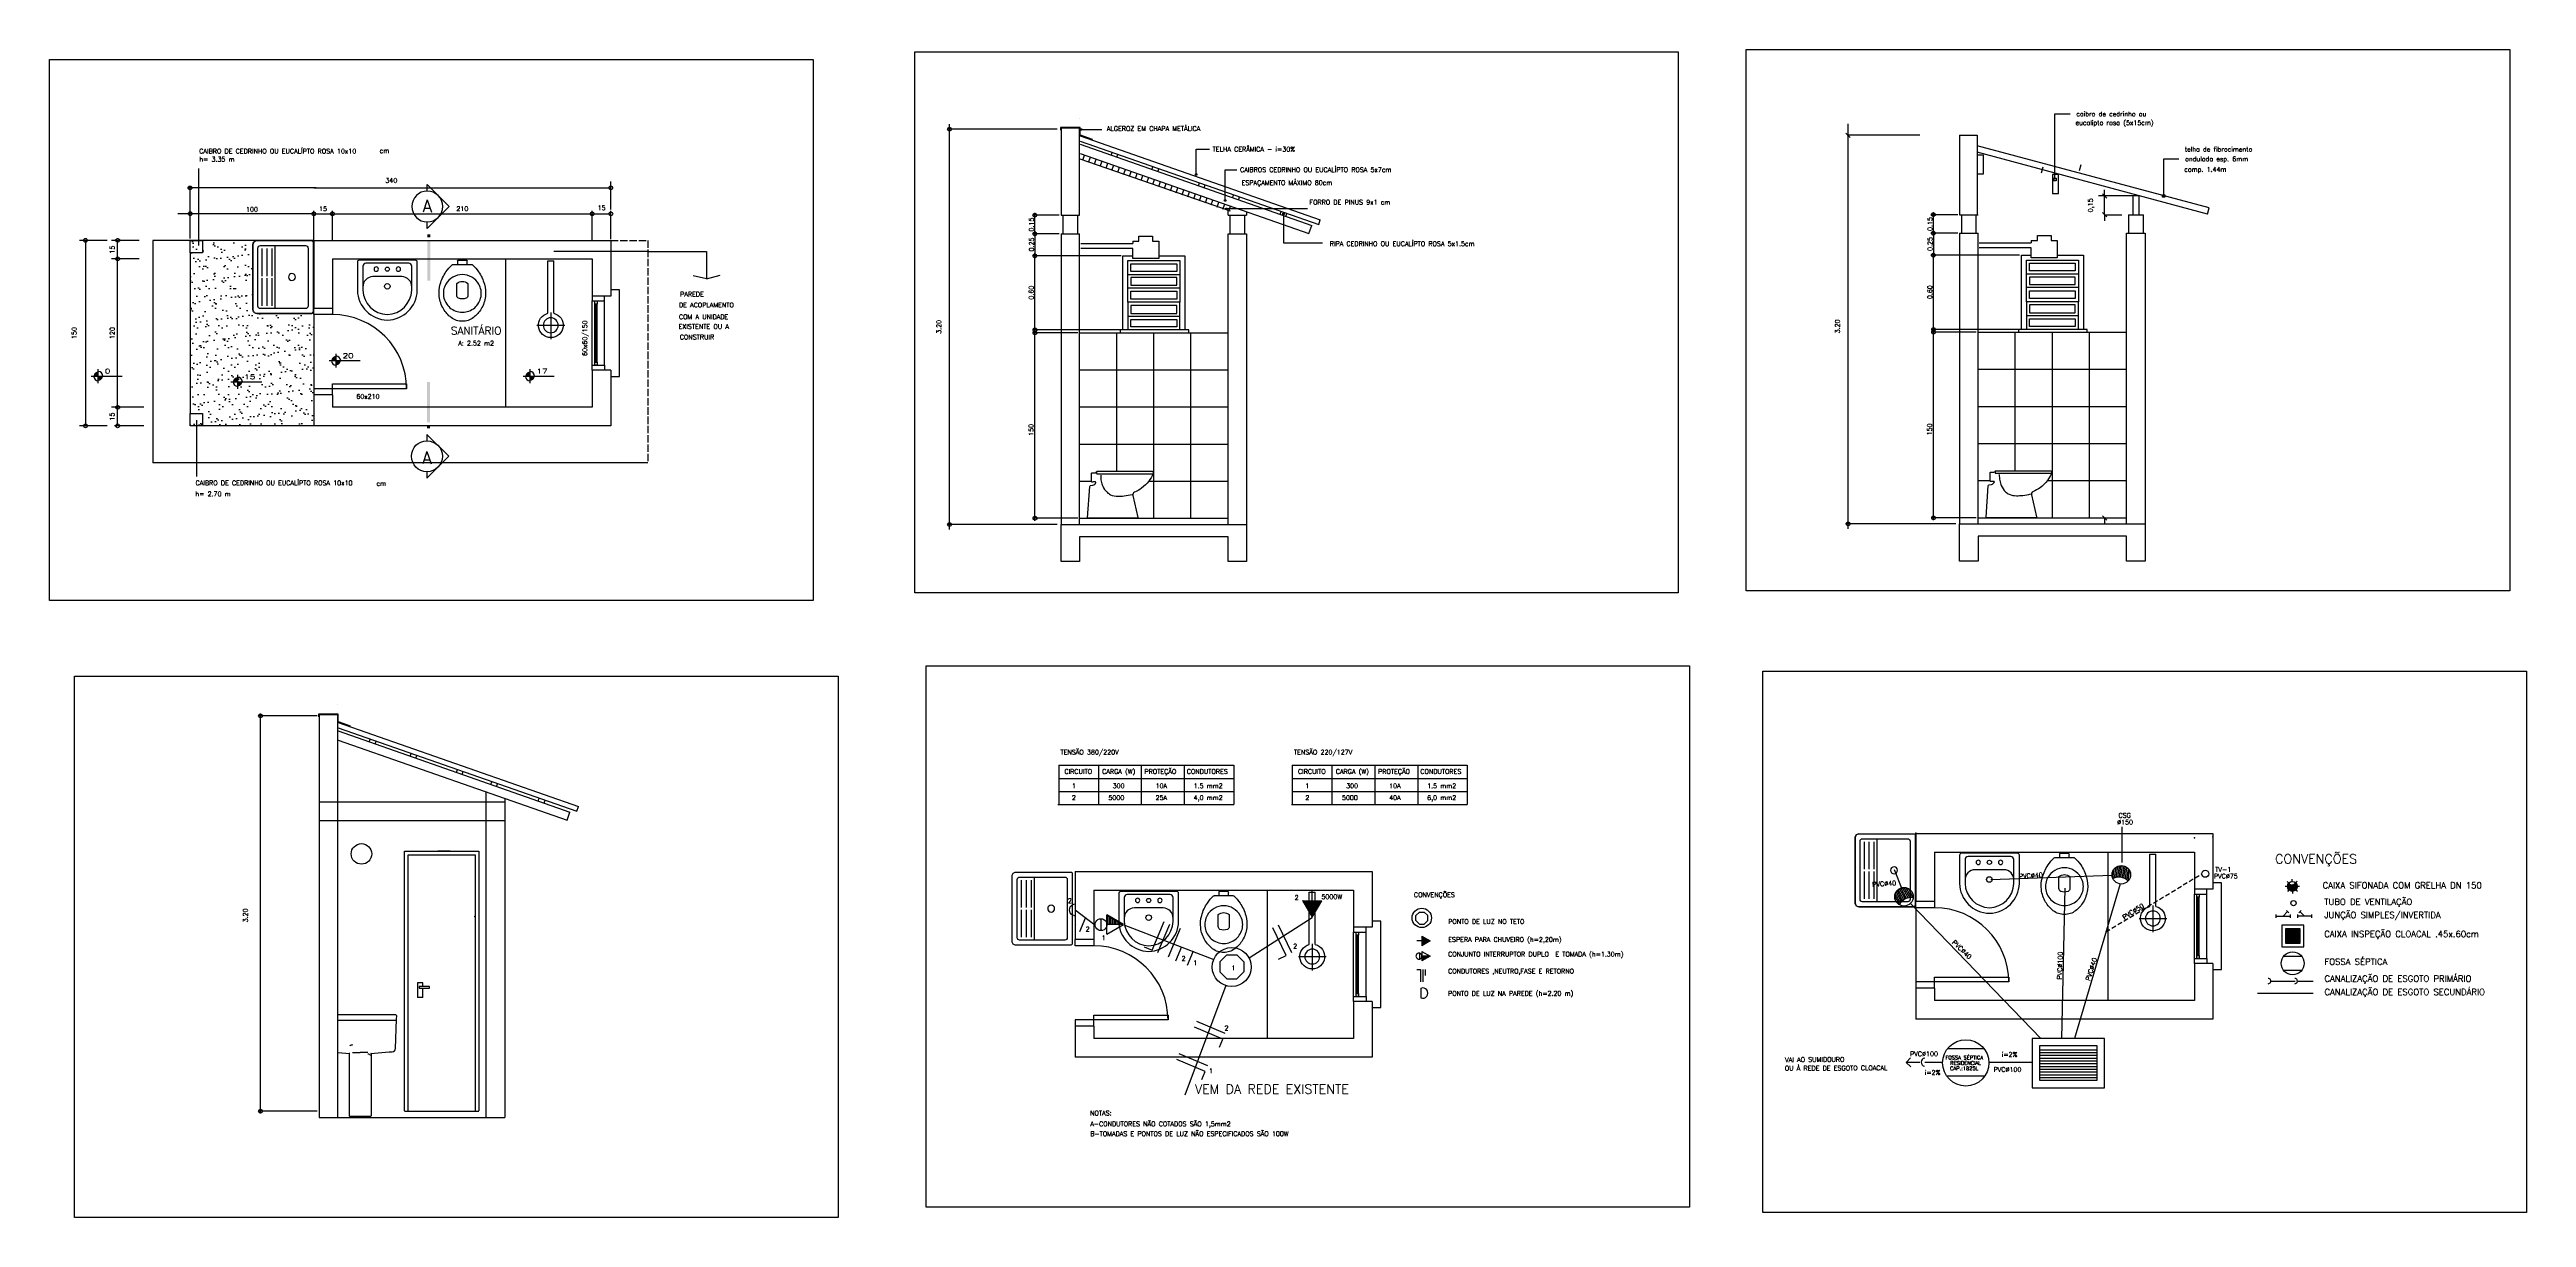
# Model space of a CAD drawing. Extents: x 2332 to 6335, y 1883 to 3772.
import ezdxf
from ezdxf.enums import TextEntityAlignment as Align

# ---------------------------------------------------------------- set-up
doc = ezdxf.new("R2010")
doc.units = 0
doc.linetypes.add('ACAD_ISO02W100', pattern=[15, 12, -3])
doc.linetypes.add('HIDDEN', pattern=[0.375, 0.25, -0.125])
doc.layers.get('0').update_dxf_attribs({"linetype": 'CONTINUOUS'})
doc.layers.get('DEFPOINTS').update_dxf_attribs({"linetype": 'CONTINUOUS'})
for name, color, linetype in [('BEIRAL', 7, 'ACAD_ISO02W100'), ('COTA', 13, 'CONTINUOUS'), ('ELET', 2, 'CONTINUOUS'), ('ELETRICO', 2, 'CONTINUOUS'), ('EQUIP', 7, 'CONTINUOUS'), ('EQUIP_I', 13, 'CONTINUOUS'), ('ESG-CANO', 3, 'CONTINUOUS'), ('ESPEC', 2, 'CONTINUOUS'), ('ESPECARQ', 2, 'CONTINUOUS'), ('ESQ_VISTA', 1, 'CONTINUOUS'), ('ESQUAD', 2, 'CONTINUOUS'), ('ESQUADRIA', 2, 'CONTINUOUS'), ('ESTRUT', 130, 'CONTINUOUS'), ('FOLHA', 7, 'CONTINUOUS'), ('HACHURA', 13, 'CONTINUOUS'), ('HID1', 7, 'CONTINUOUS'), ('HID3', 2, 'CONTINUOUS'), ('HIDRO', 7, 'CONTINUOUS'), ('LINHAVISTA', 15, 'CONTINUOUS'), ('MOBIL_I', 13, 'CONTINUOUS'), ('PAREDE', 6, 'CONTINUOUS'), ('PISO', 2, 'CONTINUOUS'), ('PLAREA', 13, 'CONTINUOUS'), ('REG120-160', 4, 'CONTINUOUS'), ('REG60-100', 7, 'CONTINUOUS'), ('SELO', 2, 'CONTINUOUS'), ('TELHA', 3, 'CONTINUOUS'), ('TELHADO', 7, 'CONTINUOUS'), ('UNIDADE', 4, 'CONTINUOUS'), ('VIDRO', 1, 'CONTINUOUS')]:
    doc.layers.add(name, color=color, linetype=linetype)
doc.styles.add('REGUA100', font='simplex.shx')
doc.styles.add('REGUA120', font='simplex.shx')
doc.styles.add('REGUA160', font='simplex.shx')
doc.styles.add('REGUA425', font='simplex.shx')
doc.styles.add('REGUA60', font='simplex.shx')
doc.styles.add('REGUA80', font='simplex.shx')

# ---------------------------------------------------------------- blocks, each defined once
blk = doc.blocks.new('SAP7L__2')
at = {"layer": 'EQUIP', "color": 0, "linetype": 'ByBlock'}
blk.add_lwpolyline([(43, 18.4), (47.2, 0.6, -0.483964), (46.7, 0), (6.8, 0, -0.434765), (6.4, 0.4), (8.2, 25.8, -0.329288), (8.9, 26.6), (10.8, 26.9, 0.282717), (13.1, 29, 0.425868), (12.7, 29.4), (11.3, 29.4, 0.120658), (11, 29.4, -0.182519), (10, 29.3, -0.358208), (9.7, 29.7), (9.7, 36.4, -0.375875), (10, 36.8, -0.143803), (11, 36.7, 0.135514), (11.2, 36.7), (12.8, 36.7, 0.345615), (13.8, 37.7, -0.321215), (14.2, 38), (58.9, 38, -0.398095), (59.1, 37.8), (59.4, 36.4, -0.160099), (59.3, 35.7, -0.047619), (55.9, 30, -0.064768), (50, 24.3, -0.049062), (44.3, 21, 0.326827)], format="xyb", close=True, dxfattribs=at)
at = {"layer": 'EQUIP_I'}
for points in [[(13.8, 37.7), (13.7, 36.4, 0.43409), (14.1, 36), (59.4, 36)], [(17.1, 34.9, 0.05697), (17.5, 30, 0.04588), (18.7, 26, 0.104488), (22.2, 21, 0.06838), (25, 19, 0.112798), (31, 17.8, 0.029106), (36, 18.1, 0.037244), (42.5, 19.3)]]:
    blk.add_lwpolyline(points, format="xyb", dxfattribs=at)
blk = doc.blocks.new('INDPONTO')
at = {"color": 4, "linetype": 'ByBlock'}
blk.add_lwpolyline([(-0.2, 0.2), (0.2, 0.2), (0.2, -0.2), (-0.2, -0.2)], close=True, dxfattribs=at)
blk = doc.blocks.new('SAT13S_2')
at = {"layer": 'EQUIP', "color": 0, "linetype": 'ByBlock'}
blk.add_lwpolyline([(-26.5, -48.5), (26.5, -48.5, 0.414214), (29.5, -45.5), (29.5, -1, 0.414214), (28.5, 0), (-28.5, 0, 0.414214), (-29.5, -1), (-29.5, -45.5, 0.414214)], format="xyb", close=True, dxfattribs=at)
at = {"layer": 'EQUIP_I'}
for points in [[(25.5, -27.7), (25.5, -6, 0.414214), (23.5, -4), (-23.5, -4, 0.414214), (-25.5, -6), (-25.5, -27.7)], [(-25.5, -27.8), (-25.5, -29.7, 0.414214), (-24.5, -30.6), (-23.2, -30.6), (23.1, -30.6), (24.5, -30.6, 0.414214), (25.5, -29.7), (25.5, -27.8)], [(-25.5, -30.5), (-25.5, -42.5, 0.414214), (-23.5, -44.5)], [(-23.5, -44.5), (23.5, -44.5, 0.414214), (25.5, -42.5), (25.5, -30.5, 0.414214)], [(-23.2, -33), (-0.9, -33, 0.414214)], [(-23.2, -37), (-0.9, -37, 0.414214)], [(0.8, -33), (23.1, -33, 0.414214)], [(0.8, -37), (23.1, -37, 0.414214)], [(-23.2, -41), (-0.9, -41, 0.414214)], [(0.8, -41), (23.1, -41, 0.414214)]]:
    blk.add_lwpolyline(points, format="xyb", dxfattribs=at)
blk.add_circle((0, -17), 2.8, dxfattribs=at)
blk = doc.blocks.new('SACHS__2')
at = {"layer": 'EQUIP', "color": 0, "linetype": 'ByBlock'}
for p, q in [((42.3, 2.4), (0, 2.4)), ((0, 2.4), (0, -2.4)), ((42.3, -2.4), (0, -2.4))]:
    blk.add_line(p, q, dxfattribs=at)
blk.add_arc((52, 0), 10, 193.8865, 166.1135, dxfattribs=at)
at = {"layer": 'EQUIP_I'}
for p, q in [((41.6, 0), (63.2, 0)), ((52, 11.2), (52, -11.2))]:
    blk.add_line(p, q, dxfattribs=at)
blk.add_circle((52, 0), 6, dxfattribs=at)
blk = doc.blocks.new('SAP7S__2')
at = {"layer": 'EQUIP', "color": 0, "linetype": 'ByBlock'}
blk.add_lwpolyline([(-4.4, -13), (-6.9, -13), (-7.4, -13, 0.207706), (-8.2, -13.3, 0.059368), (-13.2, -19, 0.082654), (-17.8, -29, 0.104255), (-18.6, -39, 0.107708), (-15.2, -49, 0.088187), (-9, -56, 0.163426), (0, -59, 0.163426), (9, -56, 0.088187), (15.2, -49, 0.107708), (18.6, -39, 0.104255), (17.8, -29, 0.082654), (13.2, -19, 0.059368), (8.2, -13.3, 0.207706), (7.4, -13), (6.9, -13), (4.4, -13, -0.380199), (3.6, -12.2), (3.6, -11.1, -0.087349), (3.7, -10.7, 0.172037), (3.7, -9.8, 0.102747), (3.6, -9.6, 0.167994), (3.1, -9.5), (0, -9.5), (-3.2, -9.5, 0.167994), (-3.6, -9.6, 0.102747), (-3.7, -9.8, 0.172037), (-3.7, -10.7, -0.087349), (-3.6, -11.1), (-3.6, -12.2, -0.380199)], format="xyb", close=True, dxfattribs=at)
at = {"layer": 'EQUIP_I'}
blk.add_line((4.4, -13), (-4.4, -13), dxfattribs=at)
for points in [[(0, -21.2, -0.268395), (13.3, -29, -0.179674), (15.1, -39, -0.170707), (10, -48, -0.179561), (0, -51.7, -0.179561), (-10, -48, -0.170707), (-15.1, -39, -0.179674), (-13.3, -29, -0.268395)], [(-3, -40.3, 0.183333), (3, -40.3, 0.302776), (4.4, -38), (4.4, -28.4, 0.370787), (-4.5, -28.4), (-4.5, -38, 0.302776)]]:
    blk.add_lwpolyline(points, format="xyb", close=True, dxfattribs=at)
blk = doc.blocks.new('SAL34S_2')
at = {"layer": 'EQUIP', "color": 0, "linetype": 'ByBlock'}
blk.add_lwpolyline([(0, -4.2), (22.7, -4.2, -0.345194), (24.2, -5.7), (24.2, -28.6, -0.399699), (0, -52.7, -0.399699), (-24.2, -28.6), (-24.2, -5.7, -0.345194), (-22.7, -4.2)], format="xyb", close=True, dxfattribs=at)
at = {"layer": 'EQUIP_I'}
for p, q in [((-24.2, -28.6), (-24.2, -26.1)), ((24.2, -26.1), (24.2, -28.6))]:
    blk.add_line(p, q, dxfattribs=at)
for points in [[(0, -17.5), (11.6, -17.5, -0.423334), (19.7, -26), (19.7, -28.5, -0.397421), (0, -48.2, -0.397421), (-19.7, -28.5), (-19.7, -26, -0.423334), (-11.6, -17.5)], [(0, -13.2, 1), (0, -9.8, 1)]]:
    blk.add_lwpolyline(points, format="xyb", close=True, dxfattribs=at)
blk.add_lwpolyline([(-19.7, -25.4), (-19.7, -9.2, -0.371535), (-17.3, -6.7), (0, -6.7), (17.3, -6.7, -0.371535), (19.7, -9.2), (19.7, -25.4)], format="xyb", dxfattribs=at)
for centre in [(-9, -11.5), (9, -11.5)]:
    blk.add_circle(centre, 1.75, dxfattribs=at)
for start, end in [(90, 270), (270, 90)]:
    blk.add_arc((0, -25.4), 2.25, start, end, dxfattribs=at)
blk = doc.blocks.new('INDUNI1')
at = {"color": 0, "style": 'REGUA100', "width": 1.4, "flags": 8}
for tag, p in [('NOME1', (0, 0)), ('NOME2', (0, -4.29))]:
    blk.add_attdef(tag, text='', height=2.5, dxfattribs=at).set_placement(p, align=Align.CENTER)
at = {"layer": 'ESPECARQ', "style": 'REGUA60', "width": 1.4}
blk.add_attdef('AREA', text='', height=1.5, dxfattribs=at).set_placement((0, -7.81), align=Align.CENTER)
at = {"layer": 'ESPECARQ', "style": 'REGUA60', "width": 1.4, "flags": 8}
for tag, p in [('REVPAR', (0, -12.81)), ('PEDIR', (0, -15.31)), ('PISO', (0, -10.31))]:
    blk.add_attdef(tag, text='', height=1.5, dxfattribs=at).set_placement(p, align=Align.CENTER)
blk = doc.blocks.new('CORTE2')
at = {"color": 4}
blk.add_lwpolyline([(-5, 0), (-7.07, 0), (0, 7.07), (7.07, 0), (5, 0, 1)], format="xyb", close=True, dxfattribs=at)
at = {"color": 0, "linetype": 'ByBlock'}
blk.add_arc((0, 0), 5, 180, 0, dxfattribs=at)
at = {"color": 4, "linetype": 'ByBlock'}
for points in [[(9, 0), (9, 1), (10, 0), (10, 1)], [(11, 0), (11, 1), (24, 0), (24, 1)]]:
    blk.add_solid(points, dxfattribs=at)
blk = doc.blocks.new('NIVELPB')
at = {"linetype": 'ByBlock'}
for p, q in [((-2.25, 0), (7.75, 0)), ((0, -2.25), (0, 2.25))]:
    blk.add_line(p, q, dxfattribs=at)
at = {"linetype": 'ByBlock', "const_width": 1.5}
for points in [[(-0.75, 0, -0.414214), (0, 0.75, -0.618034)], [(0, -0.75, 0.414214), (0.75, 0, 0.618034)]]:
    blk.add_lwpolyline(points, format="xyb", dxfattribs=at)
at = {"linetype": 'ByBlock'}
for start, end in [(180, 270), (0, 90)]:
    blk.add_arc((0, 0), 1.5, start, end, dxfattribs=at)
at = {"color": 0, "linetype": 'ByBlock', "style": 'REGUA60', "width": 1.4}
blk.add_attdef('COTAPISO', (2.12, 0.85), '', height=1.5, dxfattribs=at)
blk = doc.blocks.new('A$C7C7C5568')
at = {"layer": 'HID1', "linetype": 'Continuous', "ltscale": 3.149606}
for p, q in [((2.9, 9.5), (0, 9.5)), ((4.8, 14.1), (2.8, 16.1)), ((5.1, 4.7), (3.1, 2.7)), ((3.7, 12.5), (3.7, 6.6)), ((5.5, 13.2), (5.5, 4.4)), ((7.3, 11.6), (7.3, 3.3)), ((9.1, 11.6), (9.1, 2.9)), ((9.5, 16.2), (9.5, 19.1)), ((9.9, 2.9), (9.9, 0)), ((10.8, 11.6), (10.8, 3)), ((12.6, 12.6), (12.6, 3.6)), ((14.2, 14.4), (16.3, 16.4)), ((14.4, 14.2), (14.4, 4.9)), ((14.5, 5), (16.6, 2.9)), ((16.2, 10.9), (16.2, 8.2)), ((16.3, 9.7), (19.2, 9.7))]:
    blk.add_line(p, q, dxfattribs=at)
blk.add_arc((9.4, 17.2), 5.54, 213.6462, 329.8203, dxfattribs=at)
at = {"layer": 'HID3', "linetype": 'Continuous', "ltscale": 3.149606}
blk.add_circle((9.7, 9.5), 6.65, dxfattribs=at)
blk = doc.blocks.new('A$C4FC90704')
at = {"layer": 'HID1', "linetype": 'Continuous', "ltscale": 2.204724}
for p, q in [((5.9, 29.5), (5.9, 5.9)), ((29.5, 29.5), (5.9, 29.5)), ((5.9, 5.9), (29.5, 5.9)), ((7.2, 5.9), (7.2, 29.5)), ((8.6, 5.9), (8.6, 29.5)), ((10, 5.9), (10, 29.5)), ((11.4, 5.9), (11.4, 29.5)), ((12.8, 5.9), (12.8, 29.5)), ((14.2, 5.9), (14.2, 29.5)), ((15.6, 5.9), (15.6, 29.5)), ((17, 5.9), (17, 29.5)), ((18.4, 5.9), (18.4, 29.5)), ((19.8, 5.9), (19.8, 29.5)), ((21.2, 5.9), (21.2, 29.5)), ((22.6, 5.9), (22.6, 29.5)), ((24, 5.9), (24, 29.5)), ((25.4, 5.9), (25.4, 29.5)), ((26.8, 5.9), (26.8, 29.5)), ((28.2, 5.9), (28.2, 29.5)), ((29.5, 5.9), (29.5, 29.5))]:
    blk.add_line(p, q, dxfattribs=at)
at = {"layer": 'HID3', "linetype": 'Continuous', "ltscale": 2.204724}
for p, q in [((0, 35.4), (0, 0)), ((35.4, 35.4), (0, 35.4)), ((35.4, 0), (35.4, 35.4)), ((0, 0), (35.4, 0))]:
    blk.add_line(p, q, dxfattribs=at)
blk = doc.blocks.new('COTATR')
at = {"color": 6}
blk.add_line((-71, -71), (71, 71), dxfattribs=at)
at = {"color": 0, "linetype": 'ByBlock'}
blk.add_line((0, 0), (200, 0), dxfattribs=at)

msp = doc.modelspace()

# ---------------------------------------------------------------- hatches: boundary and pattern name
at = {"layer": 'ELET'}
h = msp.add_hatch(color=256, dxfattribs=at)
h.paths.add_polyline_path([(4376.4, 2395.8), (4376.4, 2375.7), (4388.2, 2395.7)])
h.paths.add_polyline_path([(4357, 2396), (4368.7, 2375.3), (4368.7, 2395.9)])
h.paths.add_polyline_path([(4376.4, 2375.7), (4376.4, 2395.8), (4368.7, 2395.9), (4368.7, 2375.3), (4372.4, 2368.8)])
at = {"layer": 'ELETRICO'}
msp.add_hatch(color=256, dxfattribs=at).paths.add_polyline_path([(4563.2, 2330.8), (4549.6, 2338.5), (4549.7, 2322.9)])
at = {"layer": 'EQUIP_I'}
h = msp.add_hatch(dxfattribs=at)
h.set_pattern_fill('AR-SAND', color=256, scale=0.5, style=0)
h.set_pattern_definition([(37.5, (-5805.597, -731.064), (-0.800016, 24.47066), [0, -19.304, 0, -21.59, 0, -20.6375]), (7.5, (-5805.597, -731.064), (22.47616, 35.84126), [0, -10.414, 0, -17.399, 0, -6.6675]), (327.5, (-5821.218, -731.064), (39.54962, 0.07186), [0, -6.35, 0, -22.86, 0, -29.845]), (317.5, (-5821.218, -731.064), (38.17782, 11.14647), [0, -3.175, 0, -14.986, 0, -17.145])])
h.paths.add_polyline_path([(2759.1, 3343.4), (2759.1, 3347), (2757.8, 3347, -0.414214), (2755.8, 3345), (2666.8, 3345, -0.414214), (2660.8, 3351), (2660.8, 3457, -0.414214), (2666.8, 3463), (2666.8, 3463.4), (2559.1, 3463.4), (2559.1, 3163.4), (2759.1, 3163.4), (2759.1, 3213.4), (2759.1, 3223.4)])
at = {"layer": 'HACHURA'}
h = msp.add_hatch(dxfattribs=at)
h.set_pattern_fill('_U', color=256, scale=60, style=0, double=1, pattern_type=0)
h.set_pattern_definition([(0, (3996.58, 3014.04), (0, 60), []), (90, (3996.58, 3014.04), (-60, 4e-15), [])])
h.paths.add_polyline_path([(4114.4, 3090, -0.398095), (4114.8, 3089.7), (4115.3, 3086.9, -0.181576), (4115.2, 3085.4, -0.047619), (4108.3, 3074, -0.064768), (4096.6, 3062.6, -0.049062), (4085.2, 3056, 0.326827), (4082.5, 3050.8), (4090.9, 3015.3, -0.483964), (4089.9, 3014), (4236.6, 3014), (4236.6, 3314), (3996.6, 3314), (3996.6, 3014), (4010.2, 3014, -0.434765), (4009.4, 3014.9), (4013, 3065.5, -0.369755), (4014.6, 3067.3), (4018.3, 3067.8, 0.282717), (4022.8, 3072, 0.425868), (4022, 3072.9), (4019.3, 3072.9, 0.085396), (4018.8, 3072.8, -0.202043), (4016.6, 3072.6, -0.358208), (4016, 3073.5), (4016, 3086.9, -0.375875), (4016.6, 3087.6, -0.15803), (4018.8, 3087.5, 0.047054), (4018.9, 3087.4), (4022.1, 3087.4, 0.303999), (4024, 3089.2, -0.447428), (4024.9, 3090)])
h = msp.add_hatch(dxfattribs=at)
h.set_pattern_fill('_U', color=256, scale=60, style=0, double=1, pattern_type=0)
h.set_pattern_definition([(0, (5448.687, 3014.856), (0, 60), []), (90, (5448.687, 3014.856), (-60, 4e-15), [])])
h.paths.add_polyline_path([(5566.5, 3090.9, -0.398095), (5566.9, 3090.5), (5567.5, 3087.7, -0.181576), (5567.3, 3086.3, -0.047619), (5560.4, 3074.9, -0.064768), (5548.7, 3063.5, -0.049062), (5537.3, 3056.9, 0.326827), (5534.6, 3051.7), (5543, 3016.1, -0.483964), (5542, 3014.9), (5688.7, 3014.9), (5688.7, 3314.9), (5448.7, 3314.9), (5448.7, 3014.9), (5462.3, 3014.9, -0.434765), (5461.5, 3015.7), (5465.1, 3066.3, -0.369755), (5466.7, 3068.1), (5470.4, 3068.7, 0.282717), (5474.9, 3072.9, 0.425868), (5474.1, 3073.8), (5471.4, 3073.8, 0.085396), (5470.9, 3073.6, -0.202043), (5468.7, 3073.5, -0.358208), (5468.1, 3074.3), (5468.1, 3087.7, -0.375875), (5468.7, 3088.5, -0.15803), (5470.9, 3088.3, 0.047054), (5471, 3088.3), (5474.2, 3088.3, 0.303999), (5476.1, 3090, -0.447428), (5477, 3090.9)])

# ---------------------------------------------------------------- linework, layer by layer
at = {"color": 6}
msp.add_line((5242, 3629.8), (5234.9, 3636.9), dxfattribs=at)
msp.add_line((4240.3, 3510.4), (3997.3, 3594.6))
at = {"color": 0, "linetype": 'ByBlock'}
msp.add_line((3209.1, 3463.8), (3209.1, 3511.3), dxfattribs=at)
at = {"layer": 'BEIRAL'}
for p, q in [((3239.1, 3463.4), (3299.1, 3463.4)), ((3299.1, 3463.4), (3299.1, 3103.4))]:
    msp.add_line(p, q, dxfattribs=at)
at = {"layer": 'COTA', "linetype": 'ByBlock'}
for p, q in [((3960.6, 3643), (3782.4, 3643)), ((3786.4, 2996), (3786.4, 3651)), ((5238.5, 2996.9), (5238.5, 3651.8)), ((5354.7, 3633.3), (5236.8, 3633.3)), ((2763.1, 3548.2), (2555.1, 3548.2)), ((2559.1, 3466.4), (2559.1, 3550.2)), ((2759.1, 3548.4), (3239, 3548.4)), ((3239.1, 3513.4), (3239.1, 3558.4)), ((5703.7, 3535.2), (5643.1, 3535.2)), ((5653.1, 3504.9), (5653.1, 3535.1)), ((2559, 3506.5), (2539.1, 3506.5)), ((2559.1, 3469.4), (2559.1, 3510.5)), ((2559.1, 3469.4), (2559.1, 3510.5)), ((2759, 3506.5), (2559.1, 3506.5)), ((2759.1, 3463.8), (2759.1, 3511.3)), ((2759.1, 3469.4), (2759.1, 3510.5)), ((2759.1, 3506.3), (2789, 3506.3)), ((2789.1, 3463.8), (2789.1, 3511.3)), ((2789.1, 3463.8), (2789.1, 3511.3)), ((2789.1, 3506.3), (3209, 3506.3)), ((3209.1, 3463.8), (3209.1, 3511.3)), ((3209.1, 3506.3), (3239.1, 3506.3)), ((3239.1, 3465.3), (3239.1, 3511.3)), ((3963.6, 3504), (3922.2, 3504)), ((3924.2, 3470), (3924.2, 3508)), ((5415.7, 3504.9), (5374.3, 3504.9)), ((5376.3, 3470.9), (5376.3, 3508.9)), ((5653.1, 3504.9), (5680.8, 3504.9)), ((2425.2, 3463.4), (2380.2, 3463.4)), ((2390.2, 3463.4), (2390.2, 3163.5)), ((2477.1, 3463.4), (2432.1, 3463.4)), ((2442.1, 3433.5), (2442.1, 3463.4)), ((3963.6, 3474), (3922.2, 3474)), ((3963.6, 3474), (3922.2, 3474)), ((3924.2, 3478), (3924.2, 3434.6)), ((3924.5, 3314.6), (3924.5, 3442.5)), ((5415.7, 3474.9), (5374.3, 3474.9)), ((5415.7, 3474.9), (5374.3, 3474.9)), ((5376.3, 3478.9), (5376.3, 3435.4)), ((5376.7, 3315.4), (5376.7, 3443.3)), ((2477.1, 3433.4), (2432.1, 3433.4)), ((2477.1, 3433.4), (2432.1, 3433.4)), ((2442.1, 3193.5), (2442.1, 3433.4)), ((3963.7, 3438.6), (3922.2, 3438.6)), ((4063.6, 3438.5), (3922.5, 3438.5)), ((5415.8, 3439.4), (5374.3, 3439.4)), ((5515.7, 3439.3), (5374.7, 3439.3)), ((4063.6, 3318.6), (3922.5, 3318.6)), ((3993.6, 3314), (3922.5, 3314)), ((3924.5, 3010), (3924.5, 3318)), ((5515.7, 3319.4), (5374.7, 3319.4)), ((5445.7, 3314.9), (5374.7, 3314.9)), ((5376.7, 3010.9), (5376.7, 3318.9)), ((2425.2, 3163.4), (2380.2, 3163.4)), ((2477.1, 3193.4), (2432.1, 3193.4)), ((2484.6, 3193.4), (2437.1, 3193.4)), ((2484.6, 3163.4), (2437.1, 3163.4)), ((2442.1, 3163.5), (2442.1, 3193.4)), ((3960.6, 3004), (3782.4, 3004)), ((3960.6, 3004), (3883.8, 3004)), ((3993.6, 3014), (3922.5, 3014)), ((5412.7, 3004.9), (5234.5, 3004.9)), ((5412.7, 3004.9), (5335.9, 3004.9)), ((5445.7, 3014.9), (5374.7, 3014.9)), ((2764.7, 2694.4), (2670.9, 2694.4)), ((2672.9, 2051.4), (2672.9, 2698.4)), ((2764.7, 2055.4), (2670.9, 2055.4))]:
    msp.add_line(p, q, dxfattribs=at)
at = {"layer": 'COTA', "color": 4}
for p, q in [((3997.3, 3645.9), (3965.6, 3645.9)), ((3965.6, 3645.9), (3965.6, 3641.7)), ((3997.3, 3645.4), (3965.6, 3645.4)), ((3966.1, 3645.9), (3966.1, 3641.7)), ((3996.8, 3632.5), (3996.8, 3645.9)), ((3997.3, 3632.5), (3997.3, 3645.9)), ((3997.2, 3632.9), (4016.6, 3626)), ((3997.3, 3633.9), (4017, 3627)), ((3997.3, 3633.3), (4016.8, 3626.5)), ((2798.3, 2697.3), (2766.6, 2697.3)), ((2766.6, 2697.3), (2766.6, 2693.1)), ((2798.3, 2696.8), (2766.6, 2696.8)), ((2767.1, 2697.3), (2767.1, 2693.1)), ((2797.8, 2683.9), (2797.8, 2697.3)), ((2798.2, 2684.2), (2817.7, 2677.4)), ((2798.3, 2683.9), (2798.3, 2697.3)), ((2798.3, 2685.3), (2818, 2678.4)), ((2798.4, 2684.7), (2817.8, 2677.9))]:
    msp.add_line(p, q, dxfattribs=at)
at = {"layer": 'COTA'}
for centre in [(3786.4, 3643), (2559, 3548.2), (3239, 3548.4), (2559.1, 3506.5), (2759.1, 3506.3), (2789.1, 3506.3), (3209.1, 3506.3), (3239.1, 3506.3), (3924.2, 3504), (5376.3, 3504.9), (2390.2, 3463.4), (2442.1, 3463.4), (3924.2, 3474), (5376.3, 3474.9), (2442.1, 3433.5), (3924.2, 3438.5), (5376.3, 3439.3), (5376.7, 3319.4), (3924.5, 3318.6), (3924.5, 3314), (5376.7, 3314.9), (2390.2, 3163.5), (2442.1, 3193.4), (2442.1, 3163.5), (3786.4, 3004), (3924.5, 3014), (5238.5, 3004.9), (5376.7, 3014.9), (2672.9, 2694.4), (2672.9, 2055.4)]:
    msp.add_circle(centre, 3, dxfattribs=at)
at = {"layer": 'COTA', "linetype": 'ByBlock'}
for p in [(3239.1, 3548.4), (5653.1, 3535.2), (2559.1, 3506.5), (2789.1, 3506.3), (3924.2, 3504), (5376.3, 3504.9), (2440.2, 3463.4), (2442.1, 3463.4), (2442.1, 3433.4), (3924.5, 3438.5), (5376.7, 3439.3), (3924.5, 3314), (5376.7, 3314.9), (2390.2, 3163.4), (2440.2, 3163.4), (2442.1, 3193.4), (2672.9, 2694.4)]:
    msp.add_point(p, dxfattribs=at)
at = {"layer": 'DEFPOINTS', "color": 0, "linetype": 'ByBlock'}
for p in [(3786.4, 3643), (3966.6, 3643), (2559.1, 3548.2), (5718.7, 3535.2), (2759.1, 3498.4), (3209.1, 3506.3), (3239.1, 3506.3), (3239.1, 3498.4), (3887.8, 3504), (3966.6, 3504), (3966.6, 3504), (5339.9, 3504.9), (5418.7, 3504.9), (5418.7, 3504.9), (5709.6, 3504.9), (2518.2, 3463.4), (2539.1, 3463.4), (2559.1, 3463.4), (2559.1, 3463.4), (2559.1, 3463.4), (2759.1, 3463.8), (2759.1, 3463.4), (2759.1, 3456.3), (2789.1, 3456.3), (2789.1, 3456.3), (3209.1, 3456.3), (3209.1, 3456.3), (3239.1, 3457.8), (3966.6, 3474), (3966.6, 3474), (5418.7, 3474.9), (5418.7, 3474.9), (5754.1, 3448.7), (2518.2, 3433.4), (2518.2, 3433.4), (3924.2, 3438.6), (3966.7, 3438.6), (4066.6, 3438.5, -40), (4166.6, 3438.5, -40), (5376.3, 3439.4), (5418.8, 3439.4), (5518.7, 3439.3, -40), (5618.7, 3439.3, -40), (3996.6, 3314), (4066.6, 3318.6, -40), (4166.6, 3318.6, -40), (4218.2, 3318.6), (5448.7, 3314.9), (5518.7, 3319.4, -40), (5618.7, 3319.4, -40), (5670.3, 3319.4), (2444.6, 3178.4), (2492.1, 3193.4), (2492.1, 3163.4), (2518.2, 3193.4), (2559.1, 3163.4), (2559.1, 3103.7), (2888.6, 3044.2), (3966.6, 3004), (3966.6, 3004), (3996.6, 3014), (5418.7, 3004.9), (5418.7, 3004.9), (5448.7, 3014.9), (5748, 3014.5), (2767.7, 2694.4), (2767.7, 2694.4), (2767.7, 2555.4), (2767.7, 2555.4), (2767.7, 2525.4), (2767.7, 2525.4), (2767.8, 2489.9), (5378.1, 2497.2), (5378.1, 2497.2), (2797.7, 2365.4), (2767.7, 2055.4), (2767.7, 2055.4), (2767.7, 2055.4), (2797.7, 2065.4)]:
    msp.add_point(p, dxfattribs=at)
at = {"layer": 'ELET', "linetype": 'Continuous', "ltscale": 3.937008}
for p, q in [((4372.6, 2395.8), (4372.6, 2411.8)), ((3980.3, 2380.7), (3980.6, 2383.2)), ((3980.6, 2378.2), (3980.3, 2380.7)), ((3980.6, 2383.2), (3981.5, 2385.5)), ((3981.6, 2375.9), (3980.6, 2378.2)), ((3981.5, 2385.5), (3983.1, 2387.5)), ((3983.2, 2374), (3981.6, 2375.9)), ((3983.1, 2387.5), (3985, 2389.1)), ((3985.2, 2372.4), (3983.2, 2374)), ((3985, 2389.1), (3987.3, 2390)), ((3987.5, 2371.5), (3985.2, 2372.4)), ((3987.3, 2390), (3989.8, 2390.4)), ((3997, 2345.9), (4006.6, 2369)), ((4021.9, 2359.4), (4022.8, 2361.7)), ((4022.8, 2361.7), (4024.3, 2363.7)), ((4024.3, 2363.7), (4026.3, 2365.2)), ((4026.3, 2365.2), (4028.6, 2366.2)), ((4028.6, 2366.2), (4031.1, 2366.6)), ((4031.1, 2366.6), (4033.6, 2366.3)), ((4033.6, 2366.3), (4035.9, 2365.3)), ((4035.9, 2365.3), (4037.9, 2363.8)), ((4037.9, 2363.8), (4039.5, 2361.8)), ((4039.5, 2361.8), (4040.4, 2359.5)), ((4064.3, 2358), (4041.5, 2371.3)), ((4041.5, 2371.3), (4041.6, 2357.8)), ((4114, 2315.6), (4133.2, 2361.8)), ((3991.3, 2356.8), (3991.3, 2356.8)), ((4021.5, 2356.8), (4021.6, 2356.8)), ((4021.6, 2356.9), (4021.9, 2359.4)), ((4021.9, 2354.4), (4021.6, 2356.9)), ((4022.9, 2352.1), (4021.9, 2354.4)), ((4024.5, 2350.1), (4022.9, 2352.1)), ((4026.5, 2348.6), (4024.5, 2350.1)), ((4028.8, 2347.7), (4026.5, 2348.6)), ((4031.3, 2347.4), (4028.8, 2347.7)), ((4033.7, 2347.7), (4031.3, 2347.4)), ((4036.1, 2348.7), (4033.7, 2347.7)), ((4038, 2350.2), (4036.1, 2348.7)), ((4039.5, 2352.2), (4038, 2350.2)), ((4040.5, 2354.6), (4039.5, 2352.2)), ((4040.4, 2359.5), (4040.8, 2357)), ((4040.8, 2357), (4040.5, 2354.6)), ((4067.8, 2357), (4040.8, 2357)), ((4041.6, 2357.8), (4064.3, 2358)), ((4123.2, 2311.8), (4142.5, 2357.9)), ((4140.3, 2305.1), (4159.6, 2351.3)), ((4330.5, 2307), (4308.8, 2352)), ((4339.5, 2311.3), (4317.8, 2356.3)), ((4549.7, 2330.7), (4541.7, 2330.7)), ((4101.1, 2321), (4114, 2315.6)), ((4152, 2298.4), (4161.6, 2321.5)), ((4171, 2291.3), (4180.6, 2314.4)), ((4317.9, 2300.9), (4330.5, 2307)), ((4540.4, 2307.3), (4540.2, 2306.1)), ((4540.2, 2306.1), (4540.4, 2304.9)), ((4540.2, 2306.1), (4540.2, 2306.1)), ((4540.9, 2308.5), (4540.4, 2307.3)), ((4540.4, 2304.9), (4540.9, 2303.7)), ((4541.7, 2309.5), (4540.9, 2308.5)), ((4540.9, 2303.7), (4541.6, 2302.7)), ((4541.6, 2302.7), (4542.6, 2301.9)), ((4542.7, 2310.2), (4541.7, 2309.5)), ((4541.7, 2284.7), (4547.3, 2284.7)), ((4542.6, 2301.9), (4543.8, 2301.4)), ((4543.8, 2310.7), (4542.7, 2310.2)), ((4545.1, 2310.9), (4543.8, 2310.7)), ((4543.8, 2301.4), (4545, 2301.3)), ((4545, 2301.3), (4546.3, 2301.4)), ((4546.3, 2310.7), (4545.1, 2310.9)), ((4547.5, 2310.2), (4546.3, 2310.7)), ((4546.3, 2301.4), (4547.4, 2301.9)), ((4547.3, 2284.7), (4547.3, 2264.7)), ((4547.4, 2301.9), (4548.4, 2302.6)), ((4548.5, 2309.4), (4547.5, 2310.2)), ((4548.4, 2302.6), (4549.2, 2303.6)), ((4549.2, 2308.4), (4548.5, 2309.4)), ((4549.7, 2307.3), (4549.2, 2308.4)), ((4549.2, 2303.6), (4549.7, 2304.8)), ((4549.8, 2306), (4549.7, 2307.3)), ((4549.7, 2304.8), (4549.8, 2306)), ((4563.3, 2306), (4549.8, 2306.1)), ((4550.2, 2298.9), (4550.2, 2305.6)), ((4550.2, 2305.6), (4561.6, 2305.6)), ((4561.6, 2305.6), (4550.2, 2298.9)), ((4551.3, 2284.7), (4551.3, 2264.7)), ((4555.3, 2284.7), (4555.3, 2274.7)), ((4228.2, 2171.8), (4182.1, 2191.1)), ((4232, 2181), (4186, 2200.4)), ((4222.7, 2158.9), (4228.2, 2171.8)), ((4199.7, 2119.6), (4153.6, 2139)), ((4203.6, 2128.8), (4157.5, 2148.2)), ((4194.3, 2106.7), (4199.7, 2119.6))]:
    msp.add_line(p, q, dxfattribs=at)
at = {"layer": 'ELET'}
for p, q in [((3987.5, 2371.5), (3989.5, 2371.5)), ((3989.4, 2380.7), (4021.5, 2356.7)), ((3989.5, 2390.2), (3989.5, 2371.5)), ((4031.2, 2366.4), (4030.8, 2347)), ((4545.8, 2310.6), (4545.8, 2300.8)), ((4547.9, 2254), (4547.9, 2238.7))]:
    msp.add_line(p, q, dxfattribs=at)
at = {"layer": 'ELET', "linetype": 'Continuous', "ltscale": 2.214567}
for p, q in [((4067.8, 2357), (4040.8, 2372.6)), ((4040.8, 2341.5), (4040.8, 2372.6)), ((4357, 2396), (4388.2, 2395.7)), ((4357, 2396), (4372.4, 2368.8)), ((4372.4, 2368.8), (4388.2, 2395.7)), ((4040.8, 2341.5), (4067.8, 2357)), ((4549.6, 2338.5), (4563.2, 2330.8)), ((4549.6, 2338.5), (4549.7, 2322.9)), ((4563.2, 2330.8), (4549.7, 2322.9)), ((4549.8, 2313.8), (4563.3, 2306)), ((4549.8, 2313.8), (4549.8, 2298.2)), ((4563.3, 2306), (4549.8, 2298.2))]:
    msp.add_line(p, q, dxfattribs=at)
at = {"layer": 'ELET', "linetype": 'Continuous', "ltscale": 7.874016}
for p, q in [((4041.6, 2371.3), (4041.6, 2357.8)), ((4044.2, 2369.8), (4044.2, 2357.8)), ((4046.7, 2368.3), (4046.7, 2357.8)), ((4049.2, 2366.8), (4049.2, 2357.9)), ((4051.8, 2365.3), (4051.8, 2357.9)), ((4054.3, 2363.8), (4054.3, 2357.9)), ((4056.9, 2362.3), (4056.9, 2357.9)), ((4059.4, 2360.8), (4059.4, 2357.9)), ((4061.9, 2359.3), (4061.9, 2357.9)), ((4550.3, 2298.9), (4550.3, 2305.6)), ((4551.5, 2299.7), (4551.5, 2305.6)), ((4552.8, 2300.4), (4552.8, 2305.6)), ((4554.1, 2301.2), (4554.1, 2305.6)), ((4555.3, 2301.9), (4555.3, 2305.6)), ((4556.6, 2302.6), (4556.6, 2305.6)), ((4557.9, 2303.4), (4557.9, 2305.6)), ((4559.2, 2304.1), (4559.2, 2305.6)), ((4560.4, 2304.9), (4560.4, 2305.6))]:
    msp.add_line(p, q, dxfattribs=at)
at = {"layer": 'ELET', "linetype": 'Continuous', "ltscale": 39.370079}
for p, q in [((4545.7, 2377.4), (4540, 2371.7)), ((4540, 2363.7), (4540, 2371.7)), ((4545.7, 2358), (4540, 2363.7)), ((4545.7, 2377.4), (4553.7, 2377.4)), ((4553.7, 2377.4), (4559.3, 2371.7)), ((4553.7, 2358), (4559.3, 2363.7)), ((4559.3, 2363.7), (4559.3, 2371.7)), ((4545.7, 2358), (4553.7, 2358)), ((4234.7, 2308), (4223.4, 2296.7)), ((4223.4, 2296.7), (4223.4, 2280.7)), ((4234.7, 2308), (4250.7, 2308)), ((4250.7, 2308), (4262, 2296.7)), ((4262, 2296.7), (4262, 2280.7)), ((4234.7, 2269.4), (4223.4, 2280.7)), ((4234.7, 2269.4), (4250.7, 2269.4)), ((4250.7, 2269.4), (4262, 2280.7))]:
    msp.add_line(p, q, dxfattribs=at)
at = {"layer": 'ELET', "linetype": 'Continuous', "ltscale": 5.11811}
msp.add_line((4068.3, 2356.7), (4213.5, 2300.6), dxfattribs=at)
for centre, radius in [((4549.6, 2367.8), 15.7), ((4242.5, 2288.4), 31.5)]:
    msp.add_circle(centre, radius, dxfattribs=at)
at = {"layer": 'ELET'}
msp.add_arc((4551.1, 2246.3), 8.24, 247.2769, 112.7231, dxfattribs=at)
at = {"layer": 'ELETRICO'}
for p, q in [((4372.3, 2367.9), (4270.5, 2302.8)), ((4232.8, 2258.4), (4166.5, 2081.5))]:
    msp.add_line(p, q, dxfattribs=at)
at = {"layer": 'EQUIP'}
for p, q in [((2666.8, 3463), (2666.8, 3463.4)), ((5255.8, 2503.9), (5255.8, 2504.3))]:
    msp.add_line(p, q, dxfattribs=at)
at = {"layer": 'EQUIP', "color": 0, "linetype": 'ByBlock'}
for p, q in [((3998.4, 3458.3), (4082.4, 3458.3)), ((4082.4, 3450.3), (3998.4, 3450.3)), ((4082.4, 3462.3), (4082.4, 3458.3)), ((4082.4, 3462.3), (4092.4, 3462.3)), ((4082.4, 3434.3), (4082.4, 3450.3)), ((4092.4, 3470.3), (4114.4, 3470.3)), ((4092.4, 3462.3), (4092.4, 3470.3)), ((4114.4, 3470.3), (4114.4, 3462.3)), ((4114.4, 3462.3), (4124.4, 3462.3)), ((4124.4, 3462.3), (4124.4, 3434.3)), ((5450.5, 3459.1), (5534.5, 3459.1)), ((5534.5, 3451.1), (5450.5, 3451.1)), ((5534.5, 3463.1), (5534.5, 3459.1)), ((5534.5, 3463.1), (5544.5, 3463.1)), ((5534.5, 3435.1), (5534.5, 3451.1)), ((5544.5, 3471.1), (5566.5, 3471.1)), ((5544.5, 3463.1), (5544.5, 3471.1)), ((5566.5, 3471.1), (5566.5, 3463.1)), ((5566.5, 3463.1), (5576.5, 3463.1)), ((5576.5, 3463.1), (5576.5, 3435.1)), ((4124.4, 3434.3), (4082.4, 3434.3)), ((5576.5, 3435.1), (5534.5, 3435.1))]:
    msp.add_line(p, q, dxfattribs=at)
msp.add_lwpolyline([(2797.7, 2150.5), (2817.1, 2148.7, 0.414214), (2816.1, 2147.7), (2816.1, 2048.4, 0.414214), (2817.1, 2047.4), (2834.1, 2047.4), (2851.1, 2047.4, 0.414214), (2852.1, 2048.4), (2852.1, 2147.7, 0.414214), (2851.1, 2148.7), (2880.8, 2151.4), (2885.7, 2151.4, 0.404487), (2891.3, 2156.8), (2892.9, 2204.3), (2893, 2209.3, 0.424007), (2891, 2211.4), (2834.1, 2211.4), (2797.7, 2211.4)], format="xyb", dxfattribs=at)
at = {"layer": 'EQUIP_I'}
for p, q in [((2559.1, 3463.4), (2579.1, 3463.4)), ((2559.1, 3443.4), (2559.1, 3463.4)), ((2579.1, 3443.4), (2559.1, 3443.4)), ((2559.1, 3443.4), (2559.1, 3183.4)), ((2579.1, 3463.4), (2579.1, 3443.4)), ((2662.6, 3461.2), (2660.8, 3457)), ((2660.8, 3457), (2660.8, 3351)), ((2666.8, 3463), (2662.6, 3461.2)), ((2660.8, 3351), (2662.6, 3346.7)), ((2662.6, 3346.7), (2666.8, 3345)), ((2666.8, 3345), (2755.8, 3345)), ((2755.8, 3345), (2757.2, 3345.6)), ((2757.2, 3345.6), (2757.8, 3347)), ((2757.8, 3347), (2759.1, 3347)), ((2559.1, 3183.4), (2579.1, 3183.4)), ((2559.1, 3163.4), (2559.1, 3183.4)), ((2759.1, 3163.4), (2559.1, 3163.4)), ((2579.1, 3163.4), (2559.1, 3163.4)), ((2579.1, 3183.4), (2579.1, 3163.4)), ((5251.6, 2502.1), (5249.8, 2497.9)), ((5249.8, 2497.9), (5249.8, 2391.9)), ((5255.8, 2503.9), (5251.6, 2502.1)), ((5249.8, 2391.9), (5251.6, 2387.6)), ((5251.6, 2387.6), (5255.8, 2385.9)), ((5255.8, 2385.9), (5344.8, 2385.9)), ((5346.2, 2386.5), (5346.8, 2387.9)), ((5346.8, 2387.9), (5348.1, 2387.9)), ((2821.7, 2150.2), (2834.1, 2150.2)), ((2846.5, 2150.2), (2834.1, 2150.2))]:
    msp.add_line(p, q, dxfattribs=at)
msp.add_lwpolyline([(2797.7, 2202.4), (2834.1, 2202.4), (2890.9, 2202.4, 0.404487), (2892.9, 2204.3)], format="xyb", dxfattribs=at)
for centre, radius, start, end in [((2809.4, 2180.2), 20.7, 291.9156, 297.4046), ((2821.7, 2156.5), 6, 90, 117.4046), ((2846.5, 2141.6), 6, 62.5954, 90), ((2858.8, 2165.3), 20.7, 242.5954, 248.0844)]:
    msp.add_arc(centre, radius, start, end, dxfattribs=at)
at = {"layer": 'ESG-CANO'}
for p, q in [((5941.8, 2283.4), (5971.9, 2283.4)), ((5942.1, 2305.8), (5971.7, 2305.8))]:
    msp.add_line(p, q, dxfattribs=at)
at = {"layer": 'ESG-CANO', "linetype": 'Continuous', "ltscale": 15.748032}
msp.add_line((5990, 2245.4), (5900.3, 2245.4), dxfattribs=at)
at = {"layer": 'ESG-CANO', "linetype": 'Continuous', "ltscale": 3.149606}
for p, q in [((5918.6, 2269.8), (5917.5, 2270)), ((5918.6, 2269.8, 0), (5917.5, 2270, 0)), ((5917.5, 2261.5), (5918.6, 2261.7)), ((5917.5, 2261.5, 0), (5918.6, 2261.7, 0)), ((5919.6, 2269.4), (5918.6, 2269.8)), ((5919.6, 2269.4, 0), (5918.6, 2269.8, 0)), ((5918.6, 2269.8), (5918.6, 2269.8, 0)), ((5918.6, 2261.7), (5919.6, 2262.1)), ((5918.6, 2261.7, 0), (5919.6, 2262.1, 0)), ((5918.6, 2261.7), (5918.6, 2261.7, 0)), ((5920.5, 2268.7), (5919.6, 2269.4)), ((5920.5, 2268.7, 0), (5919.6, 2269.4, 0)), ((5919.6, 2269.4), (5919.6, 2269.4, 0)), ((5919.6, 2262.1), (5920.5, 2262.8)), ((5919.6, 2262.1, 0), (5920.5, 2262.8, 0)), ((5919.6, 2262.1), (5919.6, 2262.1, 0)), ((5921.2, 2267.9), (5920.5, 2268.7)), ((5921.2, 2267.9, 0), (5920.5, 2268.7, 0)), ((5920.5, 2268.7), (5920.5, 2268.7, 0)), ((5920.5, 2262.8), (5921.2, 2263.6)), ((5920.5, 2262.8, 0), (5921.2, 2263.6, 0)), ((5920.5, 2262.8), (5920.5, 2262.8, 0)), ((5921.6, 2266.8), (5921.2, 2267.9)), ((5921.6, 2266.8, 0), (5921.2, 2267.9, 0)), ((5921.2, 2267.9), (5921.2, 2267.9, 0)), ((5921.2, 2263.6), (5921.6, 2264.7)), ((5921.2, 2263.6, 0), (5921.6, 2264.7, 0)), ((5921.2, 2263.6), (5921.2, 2263.6, 0)), ((5921.7, 2265.8), (5921.6, 2266.8)), ((5921.7, 2265.8, 0), (5921.6, 2266.8, 0)), ((5921.6, 2266.8), (5921.6, 2266.8, 0)), ((5921.6, 2264.7), (5921.7, 2265.8)), ((5921.6, 2264.7, 0), (5921.7, 2265.8, 0)), ((5921.6, 2264.7), (5921.6, 2264.7, 0)), ((5921.7, 2265.8), (5921.7, 2265.8, 0)), ((5922.3, 2265.5), (5960.8, 2265.5)), ((5961.6, 2269.8), (5960.5, 2270)), ((5961.6, 2269.8, 0), (5960.5, 2270, 0)), ((5960.5, 2261.5), (5961.6, 2261.7)), ((5960.5, 2261.5, 0), (5961.6, 2261.7, 0)), ((5962.6, 2269.4), (5961.6, 2269.8)), ((5962.6, 2269.4, 0), (5961.6, 2269.8, 0)), ((5961.6, 2269.8), (5961.6, 2269.8, 0)), ((5961.6, 2261.7), (5962.6, 2262.1)), ((5961.6, 2261.7, 0), (5962.6, 2262.1, 0)), ((5961.6, 2261.7), (5961.6, 2261.7, 0)), ((5963.5, 2268.7), (5962.6, 2269.4)), ((5963.5, 2268.7, 0), (5962.6, 2269.4, 0)), ((5962.6, 2269.4), (5962.6, 2269.4, 0)), ((5962.6, 2262.1), (5963.5, 2262.8)), ((5962.6, 2262.1, 0), (5963.5, 2262.8, 0)), ((5962.6, 2262.1), (5962.6, 2262.1, 0)), ((5964.1, 2267.9), (5963.5, 2268.7)), ((5964.1, 2267.9, 0), (5963.5, 2268.7, 0)), ((5963.5, 2268.7), (5963.5, 2268.7, 0)), ((5963.5, 2262.8), (5964.1, 2263.6)), ((5963.5, 2262.8, 0), (5964.1, 2263.6, 0)), ((5963.5, 2262.8), (5963.5, 2262.8, 0)), ((5964.5, 2266.8), (5964.1, 2267.9)), ((5964.5, 2266.8, 0), (5964.1, 2267.9, 0)), ((5964.1, 2267.9), (5964.1, 2267.9, 0)), ((5964.1, 2263.6), (5964.5, 2264.7)), ((5964.1, 2263.6, 0), (5964.5, 2264.7, 0)), ((5964.1, 2263.6), (5964.1, 2263.6, 0)), ((5964.7, 2265.8), (5964.5, 2266.8)), ((5964.7, 2265.8, 0), (5964.5, 2266.8, 0)), ((5964.5, 2266.8), (5964.5, 2266.8, 0)), ((5964.5, 2264.7), (5964.7, 2265.8)), ((5964.5, 2264.7, 0), (5964.7, 2265.8, 0)), ((5964.5, 2264.7), (5964.5, 2264.7, 0)), ((5964.6, 2265.5), (5989.9, 2265.5)), ((5964.7, 2265.8), (5964.7, 2265.8, 0))]:
    msp.add_line(p, q, dxfattribs=at)
at = {"layer": 'ESG-CANO'}
msp.add_circle((5956.9, 2294.4), 18.6, dxfattribs=at)
at = {"layer": 'ESPEC'}
for p, q in [((5572.7, 3667.7), (5597.3, 3667.7)), ((5572.7, 3561.8), (5572.7, 3667.7)), ((4185, 3569.7), (4185, 3610.6)), ((4185, 3610.6), (4206.6, 3610.6)), ((4231.7, 3527.9), (4231.7, 3577.6)), ((4231.7, 3577.6), (4250.9, 3577.6)), ((5748.5, 3595), (5773.1, 3595)), ((5748.5, 3535), (5748.5, 3595)), ((4233.7, 3514.7), (4365.1, 3514.7)), ((4325.9, 3506.6), (4325.9, 3459.6)), ((4325.9, 3459.6), (4389.1, 3459.6))]:
    msp.add_line(p, q, dxfattribs=at)
at = {"layer": 'ESQ_VISTA'}
for p, q in [((4066.6, 3318.6, -40), (4066.6, 3438.5, -40)), ((4066.6, 3438.5, -40), (4082.4, 3438.5, -40)), ((4074.5, 3363.2, -40), (4074.5, 3430.6, -40)), ((4074.5, 3430.6, -40), (4158.6, 3430.6, -40)), ((4074.5, 3408.3, -40), (4158.6, 3408.3, -40)), ((4079.6, 3413.2, -40), (4079.6, 3425.5, -40)), ((4079.6, 3425.5, -40), (4153.6, 3425.5, -40)), ((4153.6, 3413.2, -40), (4079.6, 3413.2, -40)), ((4153.6, 3403.1, -40), (4079.6, 3403.1, -40)), ((4079.6, 3403.1, -40), (4079.6, 3391.1, -40)), ((4124.4, 3438.5, -40), (4166.6, 3438.5, -40)), ((4153.6, 3425.5, -40), (4153.6, 3413.2, -40)), ((4153.6, 3391.1, -40), (4153.6, 3403.1, -40)), ((4158.6, 3430.6, -40), (4158.6, 3363.2, -40)), ((4166.6, 3438.5, -40), (4166.6, 3318.6, -40)), ((5518.7, 3319.4, -40), (5518.7, 3439.3, -40)), ((5518.7, 3439.3, -40), (5534.5, 3439.3, -40)), ((5526.6, 3364.1, -40), (5526.6, 3431.4, -40)), ((5526.6, 3431.4, -40), (5610.7, 3431.4, -40)), ((5526.6, 3409.1, -40), (5610.7, 3409.1, -40)), ((5531.7, 3414, -40), (5531.7, 3426.3, -40)), ((5531.7, 3426.3, -40), (5605.7, 3426.3, -40)), ((5605.7, 3414, -40), (5531.7, 3414, -40)), ((5605.7, 3403.9, -40), (5531.7, 3403.9, -40)), ((5531.7, 3403.9, -40), (5531.7, 3391.9, -40)), ((5576.5, 3439.3, -40), (5618.7, 3439.3, -40)), ((5605.7, 3426.3, -40), (5605.7, 3414, -40)), ((5605.7, 3391.9, -40), (5605.7, 3403.9, -40)), ((5610.7, 3431.4, -40), (5610.7, 3364.1, -40)), ((5618.7, 3439.3, -40), (5618.7, 3319.4, -40)), ((4158.6, 3386.1, -40), (4074.5, 3386.1, -40)), ((4158.6, 3363.2, -40), (4074.5, 3363.2, -40)), ((4074.5, 3363.2, -40), (4074.5, 3318.5, -40)), ((4079.6, 3391.1, -40), (4153.6, 3391.1, -40)), ((4079.6, 3368.3, -40), (4079.6, 3381.2, -40)), ((4079.6, 3381.2, -40), (4153.6, 3381.2, -40)), ((4153.6, 3368.3, -40), (4079.6, 3368.3, -40)), ((4153.6, 3381.2, -40), (4153.6, 3368.3, -40)), ((4153.6, 3381.2, -40), (4153.6, 3368.3, -40)), ((4158.6, 3318.5, -40), (4158.6, 3363.2, -40)), ((5610.7, 3386.9, -40), (5526.6, 3386.9, -40)), ((5610.7, 3364.1, -40), (5526.6, 3364.1, -40)), ((5526.6, 3364.1, -40), (5526.6, 3319.4, -40)), ((5531.7, 3391.9, -40), (5605.7, 3391.9, -40)), ((5531.7, 3369.1, -40), (5531.7, 3382, -40)), ((5531.7, 3382, -40), (5605.7, 3382, -40)), ((5605.7, 3369.1, -40), (5531.7, 3369.1, -40)), ((5605.7, 3382, -40), (5605.7, 3369.1, -40)), ((5605.7, 3382, -40), (5605.7, 3369.1, -40)), ((5610.7, 3319.4, -40), (5610.7, 3364.1, -40)), ((4158.6, 3340.4, -40), (4074.5, 3340.4, -40)), ((4153.6, 3358.2, -40), (4079.6, 3358.2, -40)), ((4079.6, 3358.2, -40), (4079.6, 3345.3, -40)), ((4079.6, 3345.3, -40), (4153.6, 3345.3, -40)), ((4079.6, 3335.4, -40), (4153.6, 3335.4, -40)), ((4079.6, 3323.4, -40), (4079.6, 3335.4, -40)), ((4079.6, 3323.4, -40), (4079.6, 3335.4, -40)), ((4079.6, 3323.4, -40), (4079.6, 3335.4, -40)), ((4153.6, 3323.4, -40), (4079.6, 3323.4, -40)), ((4153.6, 3345.3, -40), (4153.6, 3358.2, -40)), ((4153.6, 3345.3, -40), (4153.6, 3358.2, -40)), ((4153.6, 3335.4, -40), (4153.6, 3323.4, -40)), ((5610.7, 3341.2, -40), (5526.6, 3341.2, -40)), ((5605.7, 3359, -40), (5531.7, 3359, -40)), ((5531.7, 3359, -40), (5531.7, 3346.1, -40)), ((5531.7, 3346.1, -40), (5605.7, 3346.1, -40)), ((5531.7, 3336.3, -40), (5605.7, 3336.3, -40)), ((5531.7, 3324.2, -40), (5531.7, 3336.3, -40)), ((5531.7, 3324.2, -40), (5531.7, 3336.3, -40)), ((5531.7, 3324.2, -40), (5531.7, 3336.3, -40)), ((5605.7, 3324.2, -40), (5531.7, 3324.2, -40)), ((5605.7, 3346.1, -40), (5605.7, 3359, -40)), ((5605.7, 3346.1, -40), (5605.7, 3359, -40)), ((5605.7, 3336.3, -40), (5605.7, 3324.2, -40)), ((4173, 3318.5), (4062, 3318.5)), ((4062, 3318.5), (4062, 3314)), ((4062, 3314), (4173, 3314)), ((4173, 3314), (4173, 3318.5)), ((5625.1, 3319.4), (5514.1, 3319.4)), ((5514.1, 3319.4), (5514.1, 3314.9)), ((5514.1, 3314.9), (5625.1, 3314.9)), ((5625.1, 3314.9), (5625.1, 3319.4)), ((2905.8, 2056), (2905.8, 2476)), ((2905.8, 2476), (3025.8, 2476)), ((2911.8, 2056), (2911.8, 2470)), ((2911.8, 2470), (3019.8, 2470)), ((3019.8, 2470), (3019.8, 2056)), ((3025.8, 2476), (3025.8, 2056)), ((2935.5, 2263), (2926.4, 2263)), ((2926.4, 2263), (2926.4, 2239)), ((2929.4, 2257), (2929.4, 2254)), ((2929.4, 2254), (2946, 2254)), ((2946, 2257), (2929.4, 2257)), ((2935.5, 2257), (2935.5, 2263)), ((2935.5, 2239), (2935.5, 2254)), ((2946, 2254), (2946, 2257))]:
    msp.add_line(p, q, dxfattribs=at)
msp.add_point((3019.3, 2370), dxfattribs=at)
at = {"layer": 'ESQUAD'}
msp.add_line((3999.1, 3642.6), (4032.7, 3642.6), dxfattribs=at)
at = {"layer": 'ESQUAD', "color": 1, "linetype": 'Continuous', "ltscale": 3.937008}
for p in [(2939.6, 2476), (2979.6, 2476)]:
    msp.add_line(p, (2959.6, 2476), dxfattribs=at)
at = {"layer": 'ESQUADRIA', "color": 1}
for p, q in [((3209.1, 3261.4), (3209.1, 3365.4)), ((3229.1, 3261.4), (3229.1, 3365.4)), ((3213.1, 3266.4), (3213.1, 3360.4)), ((3217.1, 3266.4), (3217.1, 3360.4)), ((5798.1, 2302.3), (5798.1, 2406.3)), ((5818.1, 2302.3), (5818.1, 2406.3)), ((5802.1, 2307.3), (5802.1, 2401.3)), ((5806.1, 2307.3), (5806.1, 2401.3))]:
    msp.add_line(p, q, dxfattribs=at)
at = {"layer": 'ESQUADRIA'}
for points in [[(3209.1, 3373.4), (3209.1, 3365.4), (3229.1, 3365.4), (3229.1, 3373.4)], [(3239.1, 3243.4), (3253.1, 3243.4), (3253.1, 3383.4), (3239.1, 3383.4)], [(2789.1, 3353.4), (2789.1, 3343.4), (2759.1, 3343.4), (2759.1, 3353.4)], [(3209.1, 3253.4), (3209.1, 3261.4), (3229.1, 3261.4), (3229.1, 3253.4)], [(2789.1, 3213.4), (2789.1, 3223.4), (2759.1, 3223.4), (2759.1, 3213.4)], [(5798.1, 2414.3), (5798.1, 2406.3), (5818.1, 2406.3), (5818.1, 2414.3)], [(5828.1, 2284.3), (5842.1, 2284.3), (5842.1, 2424.3), (5828.1, 2424.3)], [(5378.1, 2394.3), (5378.1, 2384.3), (5348.1, 2384.3), (5348.1, 2394.3)], [(5798.1, 2294.3), (5798.1, 2302.3), (5818.1, 2302.3), (5818.1, 2294.3)], [(5378.1, 2254.3), (5378.1, 2264.3), (5348.1, 2264.3), (5348.1, 2254.3)]]:
    msp.add_lwpolyline(points, dxfattribs=at)
for points in [[(3217.1, 3365.4), (3217.1, 3360.4), (3213.1, 3360.4), (3213.1, 3365.4)], [(3213.1, 3261.4), (3213.1, 3266.4), (3217.1, 3266.4), (3217.1, 3261.4)], [(2909.1, 3223.4), (2789.1, 3223.4), (2789.1, 3231.4), (2909.1, 3231.4)], [(5806.1, 2406.3), (5806.1, 2401.3), (5802.1, 2401.3), (5802.1, 2406.3)], [(5802.1, 2302.3), (5802.1, 2307.3), (5806.1, 2307.3), (5806.1, 2302.3)], [(5498.1, 2264.3), (5378.1, 2264.3), (5378.1, 2272.3), (5498.1, 2272.3)]]:
    msp.add_lwpolyline(points, close=True, dxfattribs=at)
at = {"layer": 'ESTRUT'}
for p, q in [((3969.6, 3504), (3969.6, 3474)), ((3993.6, 3474), (3993.6, 3504)), ((4239.6, 3504), (4239.6, 3474)), ((4263.6, 3474), (4263.6, 3504)), ((5421.7, 3504.9), (5421.7, 3474.9)), ((5445.7, 3474.9), (5445.7, 3504.9)), ((5691.7, 3504.9), (5691.7, 3474.9)), ((5691.7, 3504.9), (5715.7, 3504.9)), ((5715.7, 3474.9), (5715.7, 3504.9)), ((3966.6, 3004), (4266.6, 3004)), ((3966.6, 2944), (3966.6, 3004)), ((4266.6, 3004), (4266.6, 2944)), ((5418.7, 3004.9), (5718.7, 3004.9)), ((5418.7, 2944.9), (5418.7, 3004.9)), ((5718.7, 3004.9), (5718.7, 2944.9)), ((4236.6, 2984), (3996.6, 2984)), ((3996.6, 2984), (3996.6, 2944)), ((4236.6, 2944), (4236.6, 2984)), ((5688.7, 2984.9), (5448.7, 2984.9)), ((5448.7, 2984.9), (5448.7, 2944.9)), ((5688.7, 2944.9), (5688.7, 2984.9)), ((3996.6, 2944), (3966.6, 2944)), ((4266.6, 2944), (4236.6, 2944)), ((5448.7, 2944.9), (5418.7, 2944.9)), ((5718.7, 2944.9), (5688.7, 2944.9)), ((2767.7, 2045.4), (3067.7, 2045.4)), ((2905.8, 2055.4), (3025.8, 2055.4))]:
    msp.add_line(p, q, dxfattribs=at)
at = {"layer": 'FOLHA'}
for p, q in [((3730.3, 3768.4), (4964.1, 3768.4)), ((3730.3, 2893.4), (3730.3, 3768.4)), ((4964.1, 3768.4), (4964.1, 2893.4)), ((5074, 3771.9), (6307.8, 3771.9)), ((5074, 2896.9), (5074, 3771.9)), ((6307.8, 3771.9), (6307.8, 2896.9)), ((2332, 3756), (3565.8, 3756)), ((2332, 2881), (2332, 3756)), ((3565.8, 3756), (3565.8, 2881)), ((4964.1, 2893.4), (3730.3, 2893.4)), ((6307.8, 2896.9), (5074, 2896.9)), ((3565.8, 2881), (2332, 2881)), ((3748.6, 2775.4), (4982.4, 2775.4)), ((3748.6, 1900.4), (3748.6, 2775.4)), ((4982.4, 2775.4), (4982.4, 1900.4)), ((5101, 2766.7), (6334.8, 2766.7)), ((5101, 1891.7), (5101, 2766.7)), ((6334.8, 2766.7), (6334.8, 1891.7)), ((2372.6, 2758.5), (3606.4, 2758.5)), ((2372.6, 1883.5), (2372.6, 2758.5)), ((3606.4, 2758.5), (3606.4, 1883.5)), ((3606.4, 1883.5), (2372.6, 1883.5)), ((4982.4, 1900.4), (3748.6, 1900.4)), ((6334.8, 1891.7), (5101, 1891.7))]:
    msp.add_line(p, q, dxfattribs=at)
at = {"layer": 'HACHURA'}
for p, q in [((3996.6, 3314), (4236.6, 3314)), ((5448.7, 3314.9), (5688.7, 3314.9))]:
    msp.add_line(p, q, dxfattribs=at)
at = {"layer": 'HID1', "linetype": 'Continuous', "ltscale": 3.149606}
for p, q in [((5930, 2373.4), (5930, 2368)), ((5930, 2370.7), (5952.8, 2370.7)), ((5941.4, 2370.7), (5948.7, 2378)), ((5946.9, 2379.8), (5950.5, 2376.3)), ((5952.8, 2373.4), (5952.8, 2368)), ((5964.8, 2373.4), (5964.8, 2368)), ((5987.5, 2370.7), (5964.8, 2370.7)), ((5970.6, 2379.8), (5967, 2376.3)), ((5976.1, 2370.7), (5968.8, 2378)), ((5987.5, 2373.4), (5987.5, 2368))]:
    msp.add_line(p, q, dxfattribs=at)
msp.add_circle((5958.3, 2391.8), 4.24, dxfattribs=at)
at = {"layer": 'HIDRO'}
for p, q in [((5680.8, 2515.2), (5680.8, 2457.2)), ((5332.2, 2134.3), (5339.5, 2141.6)), ((5339.7, 2127.1), (5332.2, 2134.3)), ((5354.3, 2134.3), (5332.2, 2134.3)), ((5391.3, 2134.3), (5362.7, 2134.3)), ((5458.3, 2156.2), (5399.1, 2156.2)), ((5536.1, 2134.3), (5466, 2134.3)), ((5459.2, 2111.8), (5398.2, 2111.8))]:
    msp.add_line(p, q, dxfattribs=at)
at = {"layer": 'HIDRO', "color": 0}
for p, q in [((5312.9, 2445.9), (5325.3, 2414.7)), ((5666.6, 2431.8), (5668.7, 2447.4)), ((5669.2, 2432.6), (5671.6, 2449.9)), ((5671.9, 2433.4), (5674.3, 2451.4)), ((5674.4, 2433.7), (5676.9, 2452.3)), ((5677, 2433.8), (5679.5, 2452.6)), ((5679.5, 2433.5), (5682, 2452.5)), ((5681.9, 2433), (5684.5, 2451.9)), ((5684.3, 2432.2), (5686.8, 2451)), ((5686.7, 2431), (5689.2, 2449.5)), ((5689, 2429.4), (5691.4, 2447.4)), ((5691.3, 2427.6), (5693.5, 2444.3)), ((5321.4, 2389.5), (5314, 2403.3)), ((5323.1, 2391.7), (5314.8, 2407.1)), ((5324.8, 2393.8), (5316.1, 2409.9)), ((5326.6, 2395.7), (5317.7, 2412.1)), ((5328.7, 2397.2), (5319.6, 2413.9)), ((5330.8, 2398.5), (5321.7, 2415.3)), ((5333.1, 2399.5), (5324, 2416.3)), ((5335.6, 2400.2), (5326.5, 2416.9)), ((5338.2, 2400.6), (5329.3, 2417.1)), ((5341, 2400.7), (5332.3, 2416.7)), ((5343.9, 2400.6), (5335.9, 2415.4)), ((5469.4, 2429.8), (5665.1, 2437)), ((5589, 2415.7), (5583.3, 2173)), ((5678, 2422.9), (5604.6, 2173)), ((5339.5, 2391.4), (5549.8, 2173)), ((5344.8, 2385.9), (5346.2, 2386.5)), ((5641, 2161), (5548.1, 2161)), ((5548.1, 2161), (5548.1, 2105.3)), ((5548.1, 2154.8), (5641, 2154.8)), ((5548.1, 2150.3), (5641, 2150.3)), ((5548.1, 2145.8), (5641, 2145.8)), ((5548.1, 2141.3), (5641, 2141.3)), ((5548.1, 2136.8), (5641, 2136.8)), ((5548.1, 2132.3), (5641, 2132.3)), ((5548.1, 2127.8), (5641, 2127.8)), ((5548.1, 2123.3), (5641, 2123.3)), ((5641, 2105.3), (5641, 2161)), ((5548.1, 2118.8), (5641, 2118.8)), ((5548.1, 2114.3), (5641, 2114.3)), ((5548.1, 2109.8), (5641, 2109.8)), ((5548.1, 2105.3), (5641, 2105.3))]:
    msp.add_line(p, q, dxfattribs=at)
at = {"layer": 'HIDRO', "color": 0, "linetype": 'HIDDEN', "ltscale": 30}
msp.add_line((5655.2, 2345.3), (5810.1, 2439.2), dxfattribs=at)
at = {"layer": 'HIDRO', "color": 0}
msp.add_lwpolyline([(5536.1, 2093.3), (5653, 2093.3), (5653, 2173), (5536.1, 2173)], close=True, dxfattribs=at)
for centre, radius in [((5680.1, 2437.6), 15), ((5815.7, 2439.2), 5.66), ((5328.9, 2402.1), 15)]:
    msp.add_circle(centre, radius, dxfattribs=at)
at = {"layer": 'HIDRO'}
msp.add_circle((5428.7, 2133.4), 37.4, dxfattribs=at)
at = {"layer": 'HIDRO', "color": 0}
for centre, start, end in [((5676.2, 2413), 44.0329, 117.9967), ((5340.3, 2380), 80.1151, 154.0788)]:
    msp.add_arc(centre, 20.8, start, end, dxfattribs=at)
at = {"layer": 'HIDRO'}
msp.add_arc((5363.1, 2134.7), 6.59, 96.187, 262.2515, dxfattribs=at)
at = {"layer": 'LINHAVISTA'}
for p, q in [((3069.1, 3433.4), (3069.1, 3193.4)), ((2759.1, 3343.4), (2759.1, 3223.4)), ((3962.9, 2614.6), (4245.8, 2614.6)), ((3962.9, 2614.6), (3962.9, 2551.2)), ((4026.9, 2614.6), (4026.9, 2551.2)), ((4096.2, 2614.6), (4096.2, 2551.2)), ((4165.6, 2614.6), (4165.6, 2551.2)), ((4245.8, 2614.6), (4245.8, 2551.2)), ((4340.4, 2614.6), (4623.2, 2614.6)), ((4340.4, 2614.6), (4340.4, 2551.2)), ((4404.3, 2614.6), (4404.3, 2551.2)), ((4473.7, 2614.6), (4473.7, 2551.2)), ((4543.1, 2614.6), (4543.1, 2551.2)), ((4623.2, 2614.6), (4623.2, 2551.2)), ((3962.9, 2593.5), (4245.8, 2593.5)), ((3962.9, 2572.3), (4245.8, 2572.3)), ((4340.4, 2593.5), (4623.2, 2593.5)), ((4340.4, 2572.3), (4623.2, 2572.3)), ((3961.4, 2551.2), (4245.8, 2551.2)), ((4338.9, 2551.2), (4623.2, 2551.2)), ((3989.5, 2442.8), (3989.5, 2332.8)), ((3989.5, 2442.8), (4469.5, 2442.8)), ((4469.5, 2442.8), (4469.5, 2352.8)), ((4019.5, 2412.8), (4019.5, 2332.8)), ((4019.5, 2412.8), (4439.5, 2412.8)), ((4299.5, 2412.8), (4299.5, 2172.8)), ((4439.5, 2412.8), (4439.5, 2352.8)), ((5348.1, 2384.3), (5348.1, 2264.3)), ((4019.5, 2332.8), (3989.5, 2332.8)), ((4469.5, 2352.8), (4439.5, 2352.8)), ((4439.5, 2240.8), (4439.5, 2344.8)), ((4443.5, 2245.8), (4443.5, 2339.8)), ((4445.5, 2245.8), (4445.5, 2339.8)), ((4447.5, 2245.8), (4447.5, 2339.8)), ((4459.5, 2240.8), (4459.5, 2344.8)), ((2935.5, 2239), (2926.4, 2239)), ((4439.5, 2232.8), (4439.5, 2172.8)), ((4469.5, 2232.8), (4439.5, 2232.8)), ((4469.5, 2232.8), (4469.5, 2142.8)), ((3989.5, 2192.8), (3989.5, 2142.8)), ((4019.5, 2192.8), (3989.5, 2192.8)), ((4019.5, 2192.8), (4019.5, 2172.8)), ((4439.5, 2172.8), (4019.5, 2172.8)), ((4469.5, 2142.8), (3989.5, 2142.8))]:
    msp.add_line(p, q, dxfattribs=at)
at = {"layer": 'LINHAVISTA', "color": 0}
msp.add_line((5658.1, 2474.3), (5658.1, 2234.3), dxfattribs=at)
at = {"layer": 'LINHAVISTA'}
for points in [[(4469.5, 2222.8), (4483.5, 2222.8), (4483.5, 2362.8), (4469.5, 2362.8)], [(4019.5, 2332.8), (4019.5, 2322.8), (3989.5, 2322.8), (3989.5, 2332.8)], [(4439.5, 2352.8), (4439.5, 2344.8), (4459.5, 2344.8), (4459.5, 2352.8)], [(4019.5, 2192.8), (4019.5, 2202.8), (3989.5, 2202.8), (3989.5, 2192.8)], [(4439.5, 2232.8), (4439.5, 2240.8), (4459.5, 2240.8), (4459.5, 2232.8)]]:
    msp.add_lwpolyline(points, dxfattribs=at)
for points in [[(4447.5, 2344.8), (4447.5, 2339.8), (4443.5, 2339.8), (4443.5, 2344.8)], [(4443.5, 2240.8), (4443.5, 2245.8), (4447.5, 2245.8), (4447.5, 2240.8)], [(4139.5, 2202.8), (4019.5, 2202.8), (4019.5, 2210.8), (4139.5, 2210.8)]]:
    msp.add_lwpolyline(points, close=True, dxfattribs=at)
msp.add_arc((4019.5, 2202.8), 120, 0, 90, dxfattribs=at)
at = {"layer": 'MOBIL_I'}
for centre in [(2789.1, 3223.4), (5378.1, 2264.3)]:
    msp.add_arc(centre, 120, 0, 90, dxfattribs=at)
at = {"layer": 'PAREDE'}
for p, q in [((3966.6, 3644.9), (3966.6, 3643)), ((3996.6, 3644.9), (3966.6, 3644.9)), ((3966.6, 3643), (3966.6, 3534)), ((3996.6, 3534), (3996.6, 3644.9)), ((3966.6, 3534), (3966.6, 3504)), ((3996.6, 3504), (3996.6, 3534)), ((3966.6, 3504), (3996.6, 3504)), ((4236.6, 3504), (4236.6, 3511.7)), ((4236.6, 3504), (4266.6, 3504)), ((4266.6, 3509.6), (4266.6, 3504)), ((5418.7, 3504.9), (5448.7, 3504.9)), ((2759.1, 3463.4), (3239.1, 3463.4)), ((2759.1, 3463.4), (2759.1, 3353.4)), ((3300.6, 3445.4), (3146.8, 3445.4)), ((3239.1, 3463.4), (3239.1, 3373.4)), ((3300.6, 3445.4), (3393.8, 3445.4)), ((3387.1, 3445.4), (3387.1, 3445.4)), ((3393.8, 3445.4), (3393.8, 3401.3)), ((3966.6, 3474), (3966.6, 3474)), ((3966.6, 3474), (3996.6, 3474)), ((3966.6, 3474), (3966.6, 3004)), ((3996.6, 3004), (3996.6, 3474)), ((4236.6, 3004), (4236.6, 3474)), ((4236.6, 3474), (4266.6, 3474)), ((4266.6, 3474), (4266.6, 3004)), ((5418.7, 3474.9), (5418.7, 3474.9)), ((5418.7, 3474.9), (5448.7, 3474.9)), ((5418.7, 3474.9), (5418.7, 3004.9)), ((5448.7, 3004.9), (5448.7, 3474.9)), ((5688.7, 3004.9), (5688.7, 3474.9)), ((5688.7, 3474.9), (5718.7, 3474.9)), ((5718.7, 3474.9), (5718.7, 3004.9)), ((2789.1, 3433.4), (3209.1, 3433.4)), ((2789.1, 3433.4), (2789.1, 3353.4)), ((3209.1, 3433.4), (3209.1, 3373.4)), ((3393.8, 3401.3), (3372.2, 3406.2)), ((3393.8, 3401.3), (3415.6, 3407.2)), ((3239.1, 3373.4), (3209.1, 3373.4)), ((2789.1, 3353.4), (2759.1, 3353.4)), ((3239.1, 3253.4), (3209.1, 3253.4)), ((3209.1, 3253.4), (3209.1, 3193.4)), ((3239.1, 3253.4), (3239.1, 3163.4)), ((2789.1, 3213.4), (2759.1, 3213.4)), ((2759.1, 3213.4), (2759.1, 3163.4)), ((2789.1, 3213.4), (2789.1, 3193.4)), ((3239.1, 3163.4), (2759.1, 3163.4)), ((3209.1, 3193.4), (2789.1, 3193.4)), ((2797.7, 2696.3), (2767.6, 2696.3)), ((2767.7, 2696.3), (2767.7, 2694.4)), ((2767.7, 2694.4), (2767.7, 2585.4)), ((2797.7, 2585.4), (2797.7, 2696.3)), ((2767.7, 2585.4), (2767.7, 2525.4)), ((2797.7, 2525.4), (2797.7, 2585.4)), ((3037.7, 2525.4), (3037.7, 2571.5)), ((2767.7, 2555.4), (2797.7, 2555.4)), ((2767.7, 2525.4), (2767.7, 2525.4)), ((2767.7, 2525.4), (3037.7, 2525.4)), ((2767.7, 2525.4), (2767.7, 2045.4)), ((2797.7, 2555.4), (3067.7, 2555.4)), ((2797.7, 2045.4), (2797.7, 2525.4)), ((3037.7, 2045.4), (3037.7, 2525.4)), ((3037.7, 2525.4), (3067.7, 2525.4)), ((3067.7, 2561), (3067.7, 2525.4)), ((3067.7, 2525.4), (3067.7, 2045.4))]:
    msp.add_line(p, q, dxfattribs=at)
at = {"layer": 'PAREDE', "color": 6, "linetype": 'Continuous', "ltscale": 3.937008}
for p, q in [((5418.7, 3633.3), (5418.7, 3504.9)), ((5418.7, 3633.3), (5447, 3633.3)), ((5447, 3633.3), (5447, 3504.9))]:
    msp.add_line(p, q, dxfattribs=at)
at = {"layer": 'PAREDE', "color": 6}
for p, q in [((5348.1, 2504.3), (5828.1, 2504.3)), ((5348.1, 2504.3), (5348.1, 2394.3)), ((5828.1, 2504.3), (5828.1, 2414.3)), ((5378.1, 2474.3), (5798.1, 2474.3)), ((5378.1, 2474.3), (5378.1, 2394.3)), ((5798.1, 2474.3), (5798.1, 2414.3)), ((5828.1, 2414.3), (5798.1, 2414.3)), ((5378.1, 2394.3), (5348.1, 2394.3)), ((5828.1, 2294.3), (5798.1, 2294.3)), ((5798.1, 2294.3), (5798.1, 2234.3)), ((5828.1, 2294.3), (5828.1, 2204.3)), ((5378.1, 2254.3), (5348.1, 2254.3)), ((5348.1, 2254.3), (5348.1, 2204.3)), ((5378.1, 2254.3), (5378.1, 2234.3)), ((5828.1, 2204.3), (5348.1, 2204.3)), ((5798.1, 2234.3), (5378.1, 2234.3))]:
    msp.add_line(p, q, dxfattribs=at)
at = {"layer": 'PAREDE', "color": 6, "linetype": 'ByBlock'}
for p in [(5348.1, 2504.7), (5348.1, 2504.3), (5348.1, 2497.2), (5798.1, 2497.2), (5798.1, 2497.2), (5828.1, 2498.7)]:
    msp.add_point(p, dxfattribs=at)
at = {"layer": 'PISO'}
for p, q in [((3996.6, 3014), (4236.6, 3014)), ((5448.7, 3014.9), (5688.7, 3014.9))]:
    msp.add_line(p, q, dxfattribs=at)
at = {"layer": 'PLAREA'}
for p, q in [((5553.3, 3581.8), (5550.7, 3572)), ((5614.8, 3585.4), (5612.2, 3575.6))]:
    msp.add_line(p, q, dxfattribs=at)
at = {"layer": 'REG60-100'}
for p, q in [((4367.3, 3474.4), (4371.9, 3487.6)), ((3168.3, 2525.8), (3173, 2539))]:
    msp.add_line(p, q, dxfattribs=at)
at = {"layer": 'TELHA'}
for p, q in [((3996.6, 3661.1), (3996.6, 3661.1)), ((2767.7, 2694.4), (2767.7, 2696.3)), ((2797.7, 2712.5), (2797.7, 2712.5))]:
    msp.add_line(p, q, dxfattribs=at)
at = {"layer": 'TELHA', "color": 3, "linetype": 'Continuous', "ltscale": 3.937008}
for p, q in [((5821.9, 3515.7), (5447, 3616.1)), ((5819.3, 3505.9), (5447, 3605.7)), ((5819.3, 3505.9), (5821.9, 3515.7))]:
    msp.add_line(p, q, dxfattribs=at)
at = {"layer": 'TELHA'}
for points in [[(5447, 3570.7), (5457.1, 3570.7), (5457.1, 3601), (5447, 3601)], [(5568.6, 3539.4), (5578.7, 3539.4), (5578.7, 3569.7), (5568.6, 3569.7)], [(5698.7, 3504.9), (5708.8, 3504.9), (5708.8, 3535.2), (5698.7, 3535.2)]]:
    msp.add_lwpolyline(points, close=True, dxfattribs=at)
at = {"layer": 'TELHADO'}
for p, q in [((3997.3, 3632.5), (4385.6, 3496.6)), ((3997.3, 3624), (4383, 3489)), ((3997.3, 3618.7), (4371.9, 3487.6)), ((3997.3, 3603.9), (4367.3, 3474.4)), ((4047.4, 3600.6), (4049.1, 3605.3)), ((4001.7, 3593.2), (4004.5, 3601.3)), ((4011.2, 3589.9), (4014, 3598)), ((4020.6, 3586.6), (4023.4, 3594.7)), ((4030, 3583.3), (4032.9, 3591.4)), ((4039.5, 3580), (4042.3, 3588.1)), ((4048.9, 3576.7), (4051.7, 3584.8)), ((4056.9, 3597.3), (4058.5, 3602)), ((4058.4, 3573.4), (4061.2, 3581.5)), ((4067.8, 3570.1), (4070.6, 3578.2)), ((4077.2, 3566.8), (4080.1, 3574.9)), ((4086.7, 3563.5), (4089.5, 3571.6)), ((4096.1, 3560.2), (4098.9, 3568.3)), ((4105.5, 3556.9), (4108.4, 3565)), ((4113.5, 3577.5), (4115.2, 3582.2)), ((4123, 3574.2), (4124.6, 3578.9)), ((4115, 3553.6), (4117.8, 3561.7)), ((4124.4, 3550.3), (4127.2, 3558.4)), ((4133.9, 3547), (4136.7, 3555.1)), ((4143.3, 3543.7), (4146.1, 3551.8)), ((4152.7, 3540.4), (4155.6, 3548.5)), ((4162.2, 3537.1), (4165, 3545.2)), ((4171.6, 3533.8), (4174.4, 3541.9)), ((4181.1, 3530.5), (4183.9, 3538.6)), ((4188.5, 3551.8), (4190.2, 3556.5)), ((4190.5, 3527.2), (4193.3, 3535.3)), ((4197.9, 3548.5), (4199.6, 3553.2)), ((4199.9, 3523.9), (4202.8, 3532)), ((4209.4, 3520.6), (4212.2, 3528.6)), ((4218.8, 3517.3), (4221.6, 3525.3)), ((4243.8, 3531.9), (4245.5, 3536.7)), ((4253.3, 3528.6), (4254.9, 3533.3)), ((4228.2, 3514), (4231.1, 3522)), ((4237.7, 3510.7), (4240.5, 3518.7)), ((4320.6, 3505.5), (4322.3, 3510.2)), ((4330.1, 3502.2), (4331.7, 3506.9)), ((4383, 3489), (4385.6, 3496.6)), ((2759.1, 3463.4), (2499.1, 3463.4)), ((2499.1, 3463.4), (2499.1, 3103.4)), ((3299.1, 3103.4), (2499.1, 3103.4)), ((2798.3, 2683.9), (3186.7, 2547.9)), ((2798.3, 2675.4), (3184.1, 2540.4)), ((2798.3, 2670.1), (3173, 2539)), ((2798.3, 2655.3), (3168.3, 2525.8)), ((2848.5, 2652), (2850.2, 2656.7)), ((2858, 2648.7), (2859.6, 2653.4)), ((2914.6, 2628.9), (2916.2, 2633.6)), ((2924, 2625.6), (2925.7, 2630.3)), ((2989.6, 2603.2), (2991.2, 2607.9)), ((2999, 2599.9), (3000.7, 2604.6)), ((3044.9, 2583.3), (3046.6, 2588)), ((3054.3, 2580), (3056, 2584.7)), ((3121.7, 2556.9), (3123.4, 2561.6)), ((3131.2, 2553.6), (3132.8, 2558.3)), ((3184.1, 2540.4), (3186.7, 2547.9))]:
    msp.add_line(p, q, dxfattribs=at)
at = {"layer": 'UNIDADE'}
for p, q in [((2573.1, 3454.9), (2573.1, 3579.7)), ((2569.5, 3172.9), (2569.5, 3081.7))]:
    msp.add_line(p, q, dxfattribs=at)
msp.add_circle((2836.1, 2471.3), 16.6, dxfattribs=at)
at = {"layer": 'VIDRO'}
for p, q in [((3215.1, 3266.4), (3215.1, 3360.4)), ((5804.1, 2307.3), (5804.1, 2401.3))]:
    msp.add_line(p, q, dxfattribs=at)

# ---------------------------------------------------------------- block references
at = {"color": 0, "linetype": 'ByBlock', "xscale": 0.05, "yscale": 0.05, "zscale": 0.05, "rotation": 270}
msp.add_blockref('COTATR', (5653.1, 3014.5), dxfattribs=at)
at = {"layer": 'COTA', "linetype": 'ByBlock', "xscale": 0.05, "yscale": 0.05, "zscale": 0.05}
for p, rotation in [((5653.1, 3535.2), 90), ((5653.1, 3504.9), 270)]:
    msp.add_blockref('COTATR', p, dxfattribs=dict(at, rotation=rotation))
at = {"layer": 'COTA', "color": 2, "xscale": 5, "yscale": 5, "zscale": 5}
for p, values in [((2410.8, 3243.8), {'COTAPISO': '0'}), ((2636.1, 3234.8), {'COTAPISO': '15'}), ((2795, 3268.9), {'COTAPISO': '20'}), ((3108.5, 3243.7), {'COTAPISO': '17'})]:
    msp.add_blockref('NIVELPB', p, dxfattribs=at).add_auto_attribs(values)
at = {"layer": 'EQUIP', "yscale": 2, "zscale": 2}
for name, p, xscale in [('SAL34S_2', (2877.9, 3439.8), -2), ('SAP7S__2', (2999.1, 3450.5), -2), ('SAP7L__2', (3996.6, 3014), 2), ('SAP7L__2', (5448.7, 3014.9), 2), ('SAL34S_2', (5466.9, 2480.7), -2), ('SAP7S__2', (5588.1, 2491.4), -2)]:
    msp.add_blockref(name, p, dxfattribs=dict(at, xscale=xscale))
at = {"layer": 'EQUIP', "xscale": -2, "yscale": 2, "zscale": 2, "rotation": 90}
for p in [(3142.1, 3430.1), (5731.1, 2471)]:
    msp.add_blockref('SACHS__2', p, dxfattribs=at)
at = {"layer": 'EQUIP_I', "xscale": -2, "yscale": 2, "zscale": 2, "rotation": 270}
for p in [(2757.8, 3404), (5346.8, 2444.9)]:
    msp.add_blockref('SAT13S_2', p, dxfattribs=at)
at = {"layer": 'ESPEC'}
for name, p, xscale, yscale, zscale, rotation in [('INDPONTO', (3999.1, 3642.7), 5, 5, 5, 90), ('INDPONTO', (4185, 3569.7), 5, 5, 5, 90), ('INDPONTO', (5572.7, 3561.8), 10.09817043387904, 10.09817043387904, 10.09817043387904, 90), ('CORTE2', (2942.5, 3518.1), 4.999999999999999, 4.999999999999999, 4.999999999999999, 270), ('INDPONTO', (4231.9, 3527.9), 5, 5, 5, 90), ('INDPONTO', (5748.5, 3535), 10.09817043387904, 10.09817043387904, 10.09817043387904, 90), ('INDPONTO', (4234.2, 3514.6), 5, 5, 5, 90), ('INDPONTO', (4326.1, 3506.1), 5, 5, 5, 90), ('CORTE2', (2941.9, 3114.3), -4.999999999999999, 4.999999999999999, 4.999999999999999, 270)]:
    msp.add_blockref(name, p, dxfattribs=dict(at, xscale=xscale, yscale=yscale, zscale=zscale, rotation=rotation))
at = {"layer": 'HID1', "xscale": 1.2, "yscale": 1.2, "zscale": 1.2}
msp.add_blockref('A$C7C7C5568', (5944.7, 2407.4), dxfattribs=at)
at = {"layer": 'HID1'}
msp.add_blockref('A$C4FC90704', (5939.5, 2320.9), dxfattribs=at)
at = {"layer": 'LINHAVISTA', "xscale": -2, "yscale": 2, "zscale": 2}
for name, p, rotation in [('SAT13S_2', (3984.7, 2382.9), 270), ('SACHS__2', (4372.6, 2409.4), 90)]:
    msp.add_blockref(name, p, dxfattribs=dict(at, rotation=rotation))
for name, p in [('SAL34S_2', (4108.3, 2419.1)), ('SAP7S__2', (4229.5, 2429.9))]:
    msp.add_blockref(name, p, dxfattribs=at)
at = {"layer": 'UNIDADE'}
ref = msp.add_blockref('INDUNI1', (3021.4, 3332.4), dxfattribs=dict(at, xscale=5, yscale=5, zscale=5))
ref.add_attrib('NOME2', 'SANITÁRIO', dxfattribs={"layer": '0', "color": 0, "height": 12.5, "style": 'REGUA100', "flags": 8}).set_placement((3021.4, 3311), align=Align.CENTER)
ref.add_attrib('AREA', 'A: 2.52 m2', dxfattribs={"layer": 'ESPECARQ', "height": 7.5, "style": 'REGUA60'}).set_placement((3021.4, 3293.3), align=Align.CENTER)

# ---------------------------------------------------------------- texts
at = {"color": 2, "linetype": 'ByBlock', "char_height": 7.5, "attachment_point": 5, "style": 'REGUA60'}
for s, insert in [('\\A1;340', (2884.4, 3560.1)), ('\\A1;100', (2659.1, 3513.5)), ('\\A1;15', (2774.1, 3514.6)), ('\\A1;210', (2999.1, 3514.6)), ('\\A1;15', (3224.1, 3515.9))]:
    msp.add_mtext(s, dxfattribs=dict(at, insert=insert))
at = {"color": 2, "linetype": 'ByBlock', "char_height": 7.5, "attachment_point": 5, "rotation": 90}
for s, insert, style in [('0,15', (5631.3, 3520), 'REGUA60'), ('\\A1;0.15', (3918.7, 3488.9), 'REGUA80'), ('\\A1;0.15', (5370.9, 3489.7), 'REGUA80'), ('\\A1;0.25', (3918.9, 3456.6), 'REGUA80'), ('\\A1;0.25', (5371, 3457.4), 'REGUA80'), ('\\A1;0.60', (3918.5, 3378.8), 'REGUA80'), ('\\A1;0.60', (5370.6, 3379.6), 'REGUA80'), ('\\A1;150', (2371.8, 3313.5), 'REGUA60'), ('\\A1;120', (2433.4, 3313.4), 'REGUA60'), ('\\A1;15', (2433.1, 3178.4), 'REGUA60'), ('\\A1;150', (3918.1, 3156.9), 'REGUA80'), ('\\A1;150', (5370.2, 3157.7), 'REGUA80'), ('\\A1;3.20', (2648.5, 2371.9), 'REGUA80')]:
    msp.add_mtext(s, dxfattribs=dict(at, insert=insert, style=style))
at = {"layer": 'COTA', "color": 2, "linetype": 'ByBlock', "insert": (2433.4, 3448.4), "char_height": 7.5, "attachment_point": 5, "rotation": 90, "style": 'REGUA60'}
msp.add_mtext('\\A1;15', dxfattribs=at)
at = {"layer": 'ESPEC', "linetype": 'ByBlock', "char_height": 7.5, "attachment_point": 5, "rotation": 90, "style": 'REGUA80'}
for insert in [(3769.2, 3323.5), (5221.3, 3324.3)]:
    msp.add_mtext('\\A1;3.20', dxfattribs=dict(at, insert=insert))
at = {"layer": 'REG120-160', "style": 'REGUA160'}
for p in [(2942.5, 3518.7), (2941.9, 3111.8)]:
    msp.add_text('A', height=20, dxfattribs=at).set_placement(p, align=Align.MIDDLE)
at = {"layer": 'REG60-100', "style": 'REGUA60'}
msp.add_text('60x60/150', height=7.5, rotation=90, dxfattribs=at).set_placement((3200.9, 3276.4))
at = {"layer": 'REG60-100'}
for s, height, style, p in [('60x210', 7.5, 'REGUA60', (2827.8, 3207.2)), ('TENSÃO 380/220V', 7.5, 'REGUA60', (3965.7, 2632.1)), ('CIRCUITO', 7.5, 'REGUA60', (3972.1, 2600.9)), ('CARGA (W)', 7.5, 'REGUA60', (4033.1, 2600.9)), ('PROTEÇÃO', 7.5, 'REGUA60', (4101.5, 2600.9)), ('CONDUTORES', 7.5, 'REGUA60', (4169.9, 2600.9)), ('TENSÃO 220/127V', 7.5, 'REGUA60', (4343.1, 2632.1)), ('CIRCUITO', 7.5, 'REGUA60', (4349.6, 2600.9)), ('CARGA (W)', 7.5, 'REGUA60', (4410.6, 2600.9)), ('PROTEÇÃO', 7.5, 'REGUA60', (4479, 2600.9)), ('CONDUTORES', 7.5, 'REGUA60', (4547.3, 2600.9)), ('2', 7.5, 'REGUA60', (3984.1, 2558.5)), ('1', 7.5, 'REGUA60', (3984.1, 2577.6)), ('5000', 7.5, 'REGUA60', (4043.1, 2558.5)), ('300', 7.5, 'REGUA60', (4050, 2577.6)), ('25A', 7.5, 'REGUA60', (4119.4, 2558.5)), ('10A', 7.5, 'REGUA60', (4119.4, 2577.6)), ('4,0 mm2', 7.5, 'REGUA60', (4180.9, 2558.5)), ('1.5 mm2', 7.5, 'REGUA60', (4180.9, 2577.6)), ('2', 7.5, 'REGUA60', (4361.5, 2558.5)), ('1', 7.5, 'REGUA60', (4361.5, 2577.6)), ('5000', 7.5, 'REGUA60', (4420.5, 2558.5)), ('300', 7.5, 'REGUA60', (4427.4, 2577.6)), ('40A', 7.5, 'REGUA60', (4496.8, 2558.5)), ('10A', 7.5, 'REGUA60', (4496.8, 2577.6)), ('6,0 mm2', 7.5, 'REGUA60', (4558.3, 2558.5)), ('1.5 mm2', 7.5, 'REGUA60', (4558.3, 2577.6)), ('CONVENÇÕES', 15, 'REGUA120', (5928.6, 2455.8)), ('2', 7.5, 'REGUA60', (4344.2, 2396.9)), ('5000W', 7.5, 'REGUA60', (4387.4, 2398.4)), ('CAIXA SIFONADA COM GRELHA DN 150', 10, 'REGUA80', (6005.4, 2415.4)), ('2', 7.5, 'REGUA60', (3977.5, 2391.9)), ('PONTO DE LUZ NO TETO', 7.5, 'REGUA80', (4592.3, 2358.2)), ('TUBO DE VENTILAÇÃO', 10, 'REGUA80', (6008, 2388.9)), ('JUNÇÃO SIMPLES/INVERTIDA', 10, 'REGUA80', (6008, 2367.6)), ('2', 7.5, 'REGUA60', (4006.5, 2345.9)), ('1', 7.5, 'REGUA60', (4032.3, 2331.8)), ('2', 7.5, 'REGUA60', (4341.8, 2318.4)), ('ESPERA PARA CHUVEIRO (h=2,20m)', 7.5, 'REGUA80', (4592.3, 2329.1)), ('CAIXA INSPEÇÃO CLOACAL .45x.60cm', 10, 'REGUA80', (6008, 2336.9)), ('2', 7.5, 'REGUA60', (4161.5, 2298.4)), ('1', 7.5, 'REGUA60', (4180.5, 2291.3)), ('1', 7.5, 'REGUA60', (4242, 2283.4)), ('CONJUNTO INTERRUPTOR DUPLO  E TOMADA (h=1.30m)', 7.5, 'REGUA80', (4592.1, 2305.4)), ('CONDUTORES ,NEUTRO,FASE E RETORNO', 7.5, 'REGUA80', (4592.1, 2278)), ('FOSSA SÉPTICA', 10, 'REGUA80', (6008.4, 2291.9)), ('PONTO DE LUZ NA PAREDE (h=2.20 m)', 7.5, 'REGUA80', (4592.1, 2242.1)), ('CANALIZAÇÃO DE ESGOTO PRIMÁRIO', 10, 'REGUA80', (6008.4, 2264.7)), ('CANALIZAÇÃO DE ESGOTO SECUNDÁRIO', 10, 'REGUA80', (6008.4, 2243.1)), ('2', 7.5, 'REGUA60', (4230.8, 2186)), ('1', 7.5, 'REGUA60', (4205.8, 2116.6)), ('VEM DA REDE EXISTENTE', 15, 'REGUA60', (4183.1, 2083.6)), ('A-CONDUTORES NÃO COTADOS SÃO 1,5mm2', 7.5, 'REGUA80', (4013.9, 2030.9)), ('B-TOMADAS E PONTOS DE LUZ NÃO ESPECIFICADOS SÃO 100W', 7.5, 'REGUA80', (4013.9, 2015.1))]:
    msp.add_text(s, height=height, dxfattribs=dict(at, style=style)).set_placement(p)
at = {"layer": 'REG60-100', "linetype": 'Continuous', "ltscale": 3.937008}
for s, height, style, p in [(' %%c150', 7.5, 'REGUA60', (5668.1, 2518.9)), ('CSG ', 7.5, 'REGUA60', (5675.5, 2529.9)), ('TV-1', 7.5, 'REGUA60', (5831.9, 2442.5)), ('CONVENÇÕES', 7.5, 'REGUA80', (4536.9, 2401.6)), (' PVC%%c75', 7.5, 'REGUA60', (5824.5, 2431.6)), ('FOSSA SÉPTICA', 6, 'REGUA80', (5395.8, 2139)), ('CAP.:1825L', 6, 'REGUA80', (5403.4, 2121.5)), ('RESIDENCIAL', 6, 'REGUA80', (5403.4, 2130.2)), ('NOTAS:', 7.5, 'REGUA80', (4013.7, 2048.6))]:
    msp.add_text(s, height=height, dxfattribs=dict(at, style=style)).set_placement(p)
at = {"layer": 'REG60-100', "linetype": 'Continuous', "ltscale": 3.937008, "style": 'REGUA60'}
for s, rotation, p in [(' PVC%%c40', 3.8983, (5272.7, 2417.8)), (' PVC%%c40', 3.8983, (5509.7, 2430.8)), (' PVC%%c50', 32.2516, (5680.6, 2362.1)), (' PVC%%c40', 315.9433, (5402.3, 2330.9)), (' PVC%%c100', 88.1667, (5583.7, 2262.9)), (' PVC%%c40', 72.2912, (5627.7, 2260.3)), ('VAI AO SUMIDOURO', 0.2579, (5136.8, 2134.8)), ('OU À REDE DE ESGOTO CLOACAL', 0.2579, (5136.3, 2120.9)), (' PVC%%c100', 0.2579, (5333.6, 2144.1)), ('i=2%', 0.2579, (5362.5, 2114)), (' PVC%%c100', 0.2579, (5468.5, 2118.8)), ('i=2%', 0.2579, (5487, 2143.2))]:
    msp.add_text(s, height=7.5, rotation=rotation, dxfattribs=at).set_placement(p)
at = {"layer": 'SELO', "style": 'REGUA425'}
for s, p in [('ALGEROZ EM CHAPA METÁLICA', (4040.7, 3644)), ('eucalipto rosa (5x15cm)', (5606, 3653.5)), ('caibro de cedrinho ou ', (5607.4, 3667.7)), ('TELHA CERÂMICA - i=30%', (4211.6, 3610.6)), ('telha de fibrocimento ', (5782.5, 3610.6)), ('CAIBROS CEDRINHO OU EUCALÍPTO ROSA 5x7cm', (4255.9, 3577.6)), ('ESPAÇAMENTO MÁXIMO 80cm', (4258.4, 3556.5)), ('comp. 1.44m', (5781.8, 3578.1)), ('ondulada esp. 6mm', (5783.2, 3595)), ('FORRO DE PINUS 9x1 cm', (4368.2, 3525)), ('RIPA CEDRINHO OU EUCALÍPTO ROSA 5x1.5cm', (4400.8, 3457.9))]:
    msp.add_text(s, height=7.5, dxfattribs=at).set_placement(p, align=Align.MIDDLE_LEFT)
for s, p in [('CAIBRO DE CEDRINHO OU EUCALÍPTO ROSA 10x10 ', (2574, 3603.9)), ('cm ', (2865.6, 3604.5)), ('h= 3.35 m', (2574.2, 3590.7)), ('CAIBRO DE CEDRINHO OU EUCALÍPTO ROSA 10x10 ', (2568, 3067.4)), ('h= 2.70 m', (2567.9, 3049.6)), ('cm ', (2860.4, 3066.5))]:
    msp.add_text(s, height=7.5, dxfattribs=at).set_placement(p)
at = {"layer": 'SELO', "char_height": 7.5, "width": 620.722, "attachment_point": 1, "style": 'REGUA425'}
for s, insert in [('DE ACOPLAMENTO', (3349.2, 3362.6)), ('PAREDE ', (3351.1, 3380.1)), ('EXISTENTE OU A ', (3348.6, 3327.6)), ('COM A UNIDADE', (3349.2, 3343.4)), ('CONSTRUIR', (3350.5, 3310.8))]:
    msp.add_mtext(s, dxfattribs=dict(at, insert=insert))

doc.saveas('drawing.dxf')
